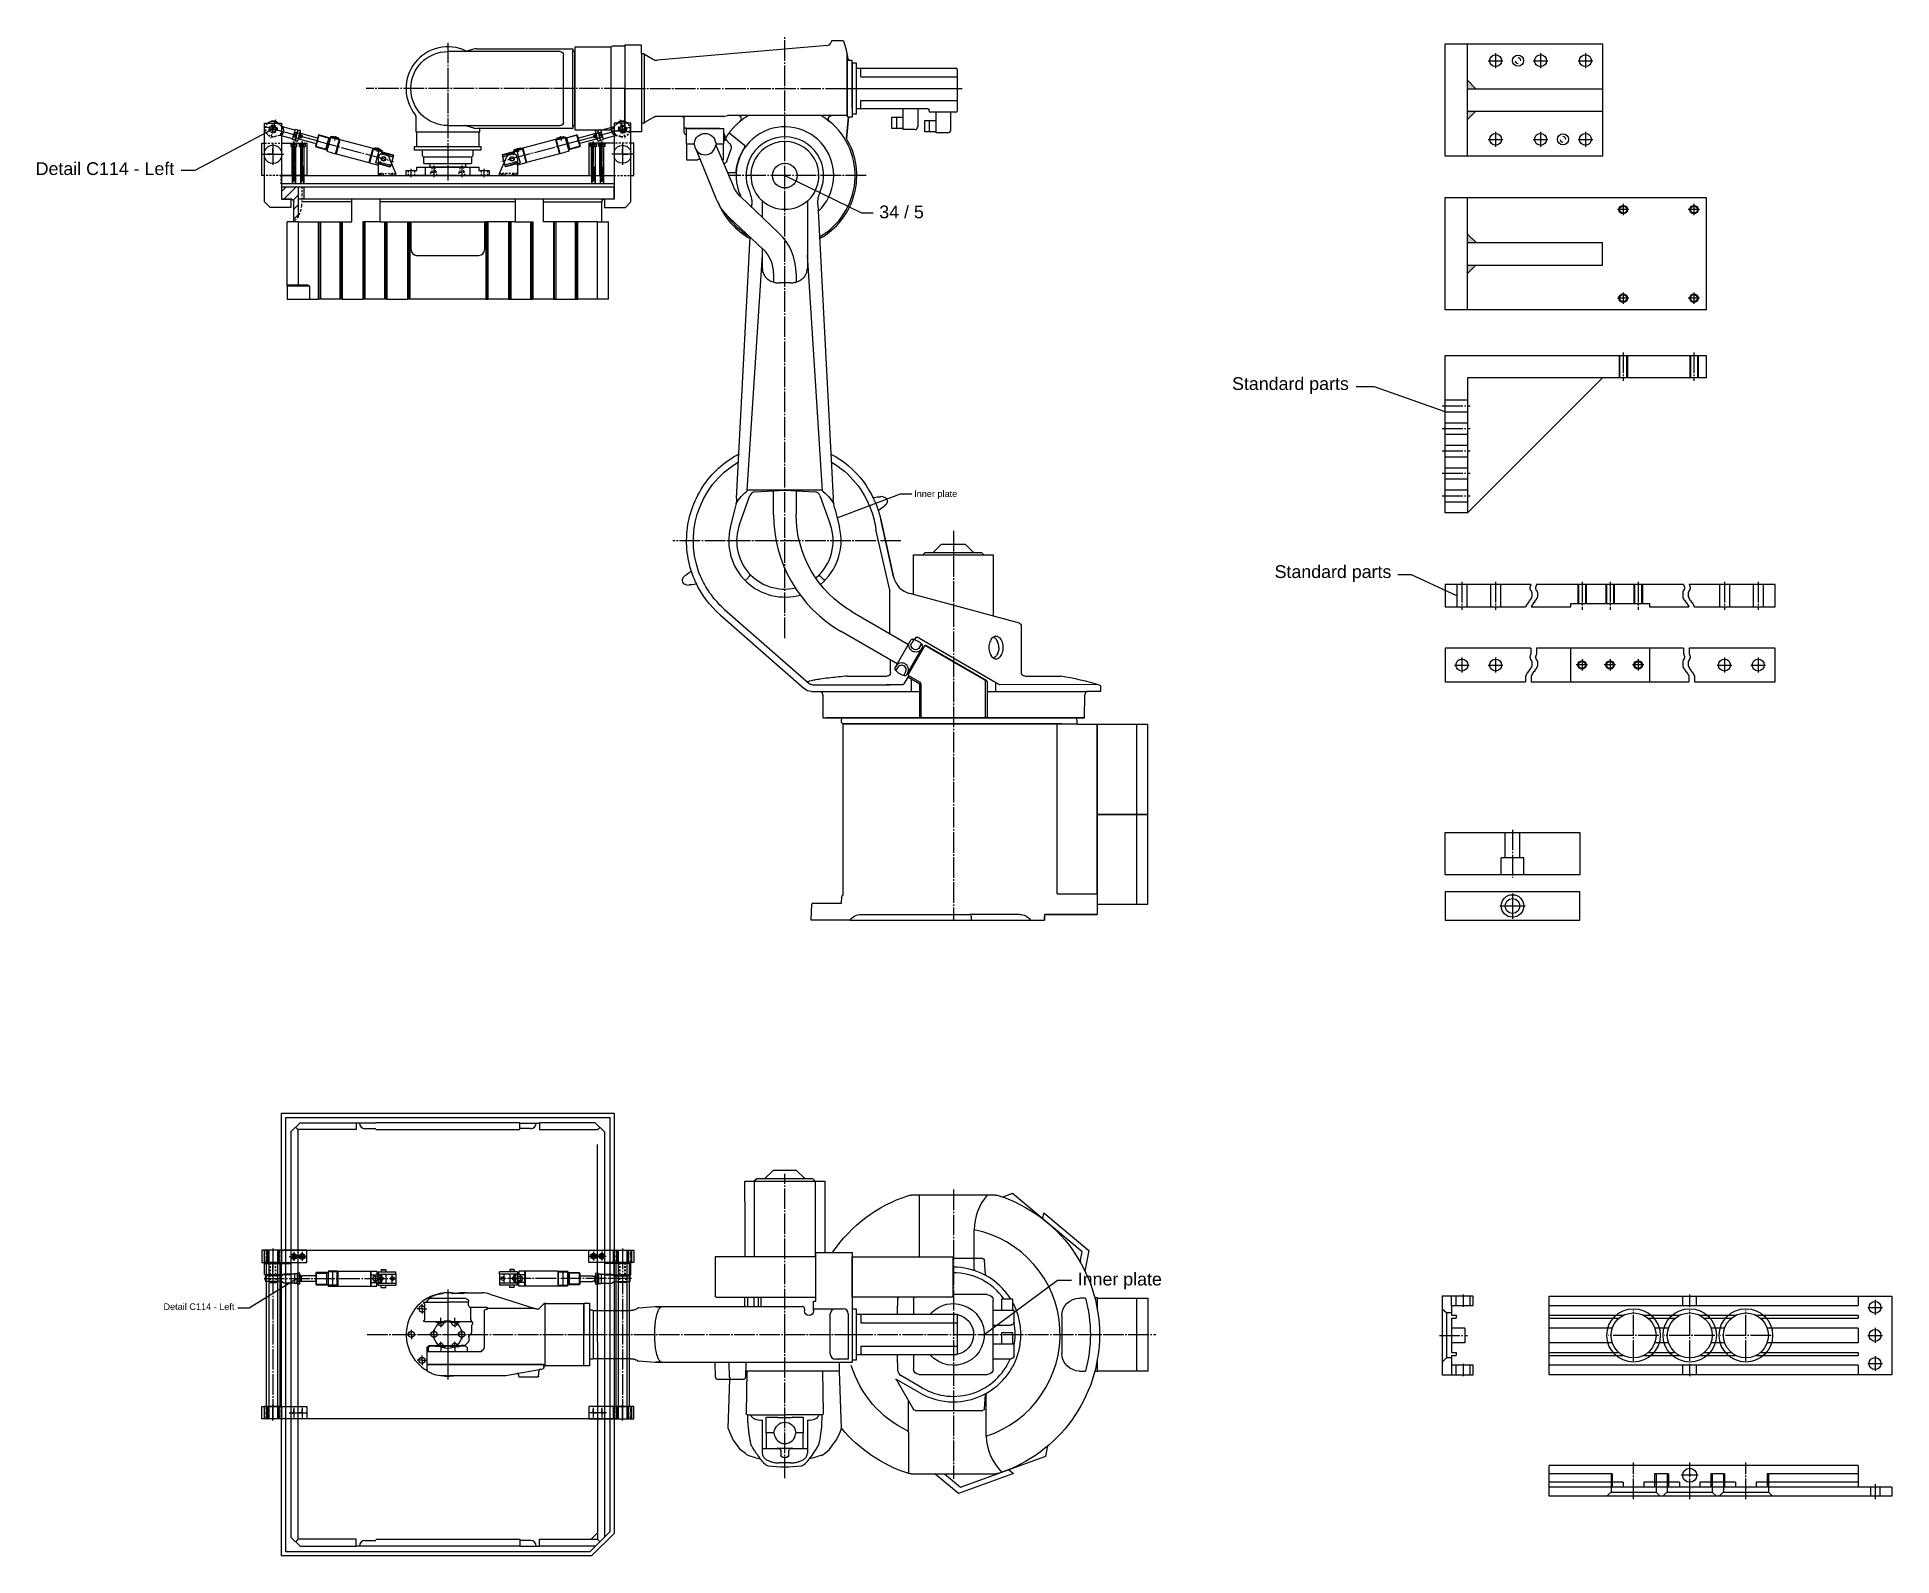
# Model space of a CAD drawing. Header units: inches. Extents: x -18 to 106, y -1 to 100.
import ezdxf

# ---------------------------------------------------------------- set-up
doc = ezdxf.new("R2010")
doc.units = ezdxf.units.IN
doc.header["$MEASUREMENT"] = 0
doc.linetypes.add('GRIDLINE', pattern=[1.53125, 1.375, -0.0625, 0.03125, -0.0625])
doc.linetypes.add('HIDDEN2', pattern=[0.1875, 0.125, -0.0625])
for name, color, linetype in [('DETAIL', 5, 'Continuous'), ('DETAIL-B', 140, 'Continuous'), ('E-1', 51, 'Continuous'), ('E-2', 255, 'Continuous'), ('E-3', 151, 'Continuous'), ('E-4', 1, 'Continuous'), ('E-DIM', 20, 'Continuous'), ('E-GRID', 65, 'GRIDLINE'), ('E-HATCH', 92, 'Continuous'), ('E-HIDDEN', 64, 'HIDDEN2'), ('E-TEXT', 82, 'Continuous')]:
    doc.layers.add(name, color=color, linetype=linetype)
doc.styles.add('NewTextStyle_1', font='arial.ttf', dxfattribs={"height": 0.435519})
doc.styles.add('NewTextStyle_2', font='arial.ttf', dxfattribs={"height": 0.850622})
doc.styles.add('NewTextStyle_3', font='arial.ttf', dxfattribs={"height": 0.850622})
doc.styles.add('NewTextStyle_4', font='arial.ttf', dxfattribs={"height": 0.850622})
doc.styles.add('NewTextStyle_5', font='arial.ttf', dxfattribs={"height": 0.850622})
doc.styles.add('NewTextStyle_6', font='arial.ttf', dxfattribs={"height": 0.435519})
doc.styles.get("Standard").update_dxf_attribs({"font": 'txt.shx'})
doc.dimstyles.get("Standard").update_dxf_attribs({"dimtxt": 0.18, "dimasz": 0.18, "dimexe": 0.18, "dimexo": 0.0625, "dimgap": 0.09, "dimtad": 0, "dimtih": 1, "dimtoh": 1, "dimdec": 4, "dimzin": 0, "dimdsep": 46, "dimtxsty": 'Standard', "dimcen": 0.09, "dimadec": 0, "dimazin": 0, "dimtfac": 1, "dimtdec": 4, "dimtofl": 0, "dimtmove": 0, "dimatfit": 3, "dimfxl": 1, "dimtolj": 1, "dimtzin": 0, "dimarcsym": 0})

msp = doc.modelspace()

# ---------------------------------------------------------------- texts
at = {"layer": 'E-TEXT', "lineweight": 0}
for s, height, style, p in [('Detail C114 - Left', 0.8506, 'NewTextStyle_3', (-17.79, 91.1)), (' 34 / 5', 0.851, 'NewTextStyle_2', (38.19, 88.21)), ('Standard parts', 0.8506, 'NewTextStyle_4', (62.07, 76.75)), ('Inner plate', 0.4355, 'NewTextStyle_1', (40.85, 69.61)), ('Standard parts', 0.8506, 'NewTextStyle_4', (64.91, 64.2)), ('Inner plate', 0.8506, 'NewTextStyle_5', (51.77, 16.98)), ('Detail C114 - Left', 0.4355, 'NewTextStyle_6', (-9.26, 15.35))]:
    msp.add_text(s, height=height, dxfattribs=dict(at, style=style)).set_placement(p)

# ---------------------------------------------------------------- blocks, each defined once
blk = doc.blocks.new('C112')
at = {"layer": 'DETAIL'}
blk.add_circle((79.66, 98.73), 0.398, dxfattribs=at)
at = {"layer": 'DETAIL-B'}
for p, q in [((79.66, 99.23), (79.66, 98.24)), ((79.17, 98.73), (80.15, 98.73))]:
    blk.add_line(p, q, dxfattribs=at)
blk = doc.blocks.new('C112Double')
at = {"layer": 'DETAIL'}
for radius in [0.281, 0.234]:
    blk.add_circle((88.18, 88.79), radius, dxfattribs=at)
at = {"layer": 'DETAIL-B'}
for p, q in [((88.18, 89.17), (88.18, 88.42)), ((88.55, 88.79), (87.8, 88.79))]:
    blk.add_line(p, q, dxfattribs=at)
blk = doc.blocks.new('CMid')
at = {"layer": 'DETAIL-B'}
blk.add_circle((81.16, 98.73), 0.375, dxfattribs=at)
for start, end in [(180, 270), (0, 90)]:
    blk.add_arc((81.16, 98.73), 0.188, start, end, dxfattribs=at)
blk = doc.blocks.new('B114')
at = {"layer": 'DETAIL'}
for radius in [0.75, 0.492]:
    blk.add_circle((80.79, 42.31), radius, dxfattribs=at)
at = {"layer": 'DETAIL-B'}
for p, q in [((79.94, 42.31), (81.63, 42.31)), ((80.79, 43.15), (80.79, 41.46))]:
    blk.add_line(p, q, dxfattribs=at)
blk = doc.blocks.new('sepe1')
at = {"layer": 'E-2'}
for p, q in [((93.3, 3.85), (93.3, 3.52)), ((95.68, 3.85), (93.3, 3.85)), ((94.03, 4.41), (94.03, 3.52)), ((94.95, 4.41), (94.03, 4.41)), ((94.95, 4.41), (94.95, 3.52)), ((95.68, 3.85), (95.68, 3.52))]:
    blk.add_line(p, q, dxfattribs=at)
at = {"layer": 'E-2', "ltscale": 0.5}
for p, q in [((94.12, 4.41), (94.12, 3.19)), ((94.87, 4.41), (94.87, 3.19)), ((94.4, 2.91), (94.12, 3.19)), ((94.58, 2.91), (94.87, 3.21))]:
    blk.add_line(p, q, dxfattribs=at)
blk = doc.blocks.new('Detail445')
at = {"layer": 'E-1'}
for p, q in [((-0.61, 93.65), (-0.48, 93.78)), ((-0.53, 93.95), (-0.48, 93.78)), ((-0.35, 93.91), (-0.48, 93.78)), ((-0.43, 93.6), (-0.48, 93.78)), ((-0.25, 93.55), (-0.19, 93.53)), ((-0.17, 93.86), (-0.1, 93.84)), ((0, 93.73), (-0.17, 93.61)), ((-0.12, 93.76), (-0.04, 93.57)), ((0.88, 93.02), (1.61, 92.82)), ((1.12, 93.77), (0.91, 92.98)), ((1.08, 93.75), (1.8, 93.55)), ((1.78, 93.59), (1.56, 92.8)), ((5.07, 92.92), (4.99, 92.64)), ((5.17, 91.86), (5.9, 91.67)), ((5.37, 92.59), (6.09, 92.4))]:
    blk.add_line(p, q, dxfattribs=at)
at = {"layer": 'E-1', "extrusion": (0, 1, 0), "elevation": 94.17}
blk.add_lwpolyline([(2.25, 0), (1.65, 0)], dxfattribs=at)
at = {"layer": 'E-1', "extrusion": (1, 0, 0), "elevation": -1.95}
blk.add_lwpolyline([(93.87, 0), (94.47, 0)], dxfattribs=at)
at = {"layer": 'E-2'}
for p, q in [((-2.51, 94.55), (-1.38, 94.55)), ((-1.58, 94.55), (-1.59, 94.56)), ((-1.32, 94.31), (-1.38, 94.37)), ((-1.38, 94.34), (-1.33, 94.29)), ((-1.32, 94.31), (-1.38, 94.1)), ((-0.49, 94.09), (-1.32, 94.31)), ((-0.48, 94.14), (-0.66, 93.46)), ((-0.3, 94.1), (-0.48, 94.14)), ((-0.28, 94.1), (-0.2, 94.08)), ((-0.65, 93.51), (-1.38, 93.71)), ((-0.48, 93.41), (-0.66, 93.46)), ((-0.43, 93.6), (-0.61, 93.65)), ((-0.35, 93.91), (-0.53, 93.95)), ((-0.3, 94.1), (-0.48, 93.41)), ((-0.47, 93.39), (-0.39, 93.37)), ((-0.46, 93.48), (-0.39, 93.75)), ((-0.42, 93.57), (-0.35, 93.55)), ((-0.32, 94.02), (-0.39, 93.75)), ((-0.38, 93.77), (-0.39, 93.75)), ((-0.39, 93.73), (-0.39, 93.75)), ((-0.32, 93.35), (-0.39, 93.37)), ((-0.27, 93.53), (-0.35, 93.55)), ((-0.33, 93.93), (-0.25, 93.9)), ((-0.28, 93.44), (-0.21, 93.7)), ((-0.19, 93.5), (-0.26, 93.52)), ((-0.17, 93.88), (-0.25, 93.9)), ((-0.14, 93.97), (-0.21, 93.7)), ((-0.2, 93.72), (-0.21, 93.7)), ((-0.21, 93.68), (-0.21, 93.7)), ((-0.12, 94.06), (-0.2, 94.08)), ((-0.1, 93.87), (-0.19, 93.5)), ((-0.19, 93.5), (0.93, 93.2)), ((-0.17, 93.61), (-0.04, 93.57)), ((-0.1, 93.87), (-0.16, 93.88)), ((-0.12, 93.76), (0, 93.73)), ((1.03, 93.56), (-0.1, 93.87)), ((0, 93.73), (-0.04, 93.57)), ((1.08, 93.75), (0.88, 93.02)), ((0.88, 93.02), (0.91, 92.98)), ((0.91, 92.98), (1.56, 92.8)), ((1.08, 93.75), (1.12, 93.77)), ((1.78, 93.59), (1.12, 93.77)), ((1.61, 92.82), (1.8, 93.55)), ((1.91, 93.66), (1.65, 92.68)), ((1.78, 93.59), (1.8, 93.55)), ((1.8, 93.55), (1.81, 93.59)), ((1.81, 93.59), (1.88, 93.57)), ((2.47, 93.44), (1.89, 93.59)), ((2.49, 93.5), (1.91, 93.66)), ((2, 93.68), (1.99, 93.64)), ((1.99, 93.64), (2.41, 93.52)), ((2.42, 93.57), (2, 93.68)), ((2.23, 92.52), (2.49, 93.5)), ((2.52, 93.48), (2.26, 92.52)), ((2.41, 93.52), (2.42, 93.57)), ((2.48, 93.46), (2.52, 93.48)), ((2.52, 93.48), (4.71, 92.89)), ((4.71, 92.89), (4.45, 91.93)), ((4.75, 92.89), (4.49, 91.91)), ((4.71, 92.89), (4.74, 92.85)), ((4.75, 92.89), (5.33, 92.74)), ((4.84, 92.91), (4.83, 92.87)), ((5.26, 92.8), (4.84, 92.91)), ((1.56, 92.8), (1.61, 92.82)), ((1.61, 92.82), (1.6, 92.79)), ((1.6, 92.79), (1.67, 92.77)), ((1.65, 92.68), (2.23, 92.52)), ((2.24, 92.57), (2.26, 92.52)), ((2.26, 92.52), (4.45, 91.93)), ((4.45, 91.93), (4.5, 91.96)), ((4.49, 91.91), (5.07, 91.76)), ((4.73, 92.83), (5.31, 92.67)), ((5.11, 92.69), (4.89, 91.91)), ((5.09, 91.85), (4.89, 91.91)), ((5.06, 92.18), (5.06, 91.21)), ((5.07, 91.76), (5.13, 91.97)), ((5.09, 91.85), (5.16, 91.83)), ((5.31, 92.64), (5.11, 92.69)), ((5.13, 91.97), (5.2, 91.95)), ((5.16, 91.83), (5.17, 91.86)), ((5.17, 91.86), (5.2, 91.95)), ((5.17, 91.86), (5.2, 91.82)), ((5.2, 91.95), (5.21, 92.01)), ((5.2, 91.82), (5.23, 91.94)), ((5.2, 91.82), (5.86, 91.64)), ((5.21, 92.01), (5.23, 91.94)), ((5.23, 91.94), (5.89, 91.77)), ((5.25, 92.76), (5.26, 92.8)), ((5.33, 92.74), (5.27, 92.52)), ((5.27, 92.52), (5.35, 92.5)), ((5.31, 92.64), (5.38, 92.63)), ((5.35, 92.5), (5.33, 92.45)), ((5.33, 92.45), (5.38, 92.49)), ((5.37, 92.59), (5.35, 92.5)), ((5.38, 92.63), (5.37, 92.59)), ((5.37, 92.59), (5.41, 92.62)), ((5.41, 92.62), (5.38, 92.49)), ((5.38, 92.49), (6.04, 92.31)), ((5.41, 92.62), (6.07, 92.44)), ((6.26, 91.21), (5.78, 92.33)), ((5.86, 91.64), (5.89, 91.77)), ((5.86, 91.64), (5.9, 91.67)), ((5.89, 91.77), (5.94, 91.81)), ((6.09, 92.4), (5.9, 91.67)), ((6.07, 92.44), (6.04, 92.31)), ((6.04, 92.31), (6.06, 92.25)), ((6.07, 92.44), (6.09, 92.4)), ((5.06, 91.21), (5.06, 91.06)), ((6.26, 91.06), (6.26, 91.21))]:
    blk.add_line(p, q, dxfattribs=at)
for radius in [0.15, 0.15, 0.131]:
    blk.add_circle((5.43, 92.18), radius, dxfattribs=at)
for centre, radius, start, end in [((-1.95, 94.17), 0.525, 47.5602, 134.4153), ((-1.95, 94.17), 0.506, 47.7786, 132.2214), ((-1.95, 94.17), 0.188, 260, 170), ((-1.53, 94.06), 0.307, 297.8481, 50.1849), ((0.01, 93.93), 0.34, 149.2084, 164.9274), ((-0.13, 93.4), 0.34, 164.9274, 180.6464), ((-0.13, 93.4), 0.34, 149.2084, 164.9274), ((0.87, 93.41), 1.3, 165.7864, 173.0594), ((0.87, 93.41), 1.3, 156.7954, 164.0684), ((0.01, 93.93), 0.34, 164.9274, 180.6464), ((-0.61, 93.52), 0.34, 329.2089, 344.9274), ((-0.61, 93.52), 0.34, 344.9274, 0.6459), ((-1.46, 94.04), 1.3, 336.7958, 344.068), ((-1.46, 94.04), 1.3, 345.7869, 353.059), ((-0.46, 94.06), 0.34, 329.2089, 344.9274), ((-0.46, 94.06), 0.34, 344.9274, 0.6459), ((5.43, 92.18), 0.375, 23.1621, 180)]:
    blk.add_arc(centre, radius, start, end, dxfattribs=at)
at = {"layer": 'E-GRID'}
for p, q in [((1.09, 93.35), (-2.43, 94.3)), ((-1.9, 94.32), (-1.99, 94.02)), ((-1.78, 94.78), (-1.84, 94.55)), ((0.98, 93.38), (6.1, 92)), ((2.23, 93.69), (2.15, 93.4)), ((5.07, 92.92), (4.99, 92.64)), ((5.28, 91.02), (5.28, 91.25)), ((6.03, 91.02), (6.03, 91.25))]:
    blk.add_line(p, q, dxfattribs=at)
at = {"layer": 'E-HIDDEN'}
for p, q in [((-1.84, 94.55), (-1.9, 94.32)), ((-1.6, 94.54), (-1.38, 94.34)), ((-1.38, 94.37), (-1.58, 94.55)), ((-1.99, 94.02), (-2.11, 93.56)), ((-1.84, 93.68), (-1.48, 93.76)), ((-1.48, 93.73), (-1.83, 93.66)), ((-1.38, 94.1), (-1.48, 93.73)), ((-1.38, 93.71), (-1.48, 93.73)), ((5.06, 91.21), (6.26, 91.21)), ((5.16, 91.21), (5.16, 91.06)), ((5.41, 91.21), (5.41, 91.06)), ((5.91, 91.21), (5.91, 91.06)), ((6.16, 91.21), (6.16, 91.06))]:
    blk.add_line(p, q, dxfattribs=at)
for radius in [0.27, 0.206, 0.187]:
    blk.add_circle((-1.95, 94.17), radius, dxfattribs=at)
for centre, radius, start, end in [((-1.95, 94.17), 0.525, 134.4153, 282.2946), ((-1.95, 94.17), 0.506, 132.2214, 282.2946), ((-1.95, 94.17), 0.506, 47.5602, 47.7786), ((-1.53, 94.06), 0.307, 279.6699, 297.8481)]:
    blk.add_arc(centre, radius, start, end, dxfattribs=at)
blk = doc.blocks.new('Detail445TopLeft')
at = {"layer": 'E-1'}
for p, q in [((-1.95, 17.75), (-1.95, 17.12)), ((-0.15, 17.6), (-0.08, 17.6)), ((0.9, 17.81), (1.65, 17.81)), ((0.94, 17.85), (0.94, 17.02)), ((1.62, 17.85), (1.62, 17.02)), ((-0.15, 17.28), (-0.08, 17.28)), ((0.9, 17.06), (1.65, 17.06))]:
    blk.add_line(p, q, dxfattribs=at)
blk.add_arc((4.89, 17.44), 0.182, 110, 20, dxfattribs=at)
at = {"layer": 'E-2'}
for p, q in [((-0.75, 17.7), (-2.51, 17.7)), ((-1.38, 17.63), (-2.45, 17.63)), ((-2.15, 17.7), (-1.74, 17.7)), ((-1.2, 17.74), (-1.38, 17.63)), ((-0.52, 17.74), (-1.2, 17.74)), ((-0.33, 17.76), (-0.52, 17.76)), ((-0.52, 17.76), (-0.52, 17.12)), ((-0.33, 17.76), (-0.33, 17.12)), ((-0.33, 17.71), (-0.33, 17.44)), ((-0.33, 17.46), (-0.33, 17.44)), ((-0.33, 17.16), (-0.33, 17.44)), ((-0.33, 17.42), (-0.33, 17.44)), ((-0.32, 17.8), (-0.24, 17.8)), ((-0.32, 17.62), (-0.24, 17.62)), ((-0.16, 17.8), (-0.24, 17.8)), ((-0.16, 17.62), (-0.24, 17.62)), ((-0.15, 17.71), (-0.15, 17.44)), ((-0.08, 17.62), (-0.15, 17.62)), ((-0.15, 17.46), (-0.15, 17.44)), ((-0.15, 17.42), (-0.15, 17.44)), ((-0.15, 17.16), (-0.15, 17.44)), ((-0.08, 17.61), (-0.08, 17.62)), ((0.04, 17.61), (-0.08, 17.61)), ((-0.08, 17.61), (-0.08, 17.27)), ((0.04, 17.61), (0.04, 17.62)), ((0.9, 17.62), (0.04, 17.62)), ((0.9, 17.81), (0.94, 17.85)), ((0.9, 17.81), (0.9, 17.06)), ((1.62, 17.85), (0.94, 17.85)), ((1.62, 17.85), (1.65, 17.81)), ((1.65, 17.85), (1.73, 17.85)), ((1.65, 17.81), (1.65, 17.85)), ((1.65, 17.06), (1.65, 17.81)), ((2.33, 17.94), (1.73, 17.94)), ((1.73, 17.94), (1.73, 16.93)), ((2.33, 17.88), (1.73, 17.88)), ((2.33, 16.93), (2.33, 17.94)), ((2.33, 17.9), (2.37, 17.93)), ((2.37, 17.93), (4.55, 17.93)), ((2.37, 17.93), (2.37, 16.94)), ((4.55, 17.93), (4.59, 17.9)), ((4.55, 17.93), (4.55, 16.94)), ((4.59, 17.94), (4.98, 17.94)), ((4.59, 17.94), (4.59, 16.93)), ((4.59, 17.69), (5.19, 17.69)), ((4.98, 17.94), (4.98, 17.74)), ((4.98, 17.74), (6.02, 17.74)), ((5.06, 17.89), (6.26, 17.89)), ((5.06, 17.89), (5.06, 17.74)), ((5.06, 17.74), (6.26, 17.74)), ((5.06, 17.74), (5.06, 17.14)), ((5.19, 17.74), (5.19, 17.14)), ((5.27, 17.74), (5.27, 17.14)), ((5.28, 18.02), (5.3, 18.04)), ((5.28, 18.02), (5.58, 18.02)), ((5.28, 18.02), (5.28, 17.89)), ((5.28, 17.74), (5.28, 17.14)), ((5.3, 18.04), (5.57, 18.04)), ((5.3, 17.74), (5.3, 17.14)), ((5.57, 18.04), (5.58, 18.02)), ((5.58, 18.02), (5.58, 17.89)), ((5.58, 17.74), (5.58, 17.14)), ((5.98, 17.74), (5.98, 17.14)), ((6.26, 17.74), (6.26, 17.89)), ((6.26, 17.74), (6.26, 17.14)), ((-1.38, 17.24), (-2.45, 17.24)), ((-2.15, 17.17), (-1.74, 17.17)), ((-1.2, 17.14), (-1.38, 17.24)), ((-0.52, 17.14), (-1.2, 17.14)), ((-0.33, 17.12), (-0.52, 17.12)), ((-0.32, 17.25), (-0.24, 17.25)), ((-0.32, 17.07), (-0.24, 17.07)), ((-0.16, 17.25), (-0.24, 17.25)), ((-0.16, 17.07), (-0.24, 17.07)), ((-0.08, 17.25), (-0.15, 17.25)), ((-0.08, 17.27), (-0.08, 17.25)), ((-0.08, 17.27), (0.04, 17.27)), ((0.04, 17.27), (0.04, 17.25)), ((0.9, 17.25), (0.04, 17.25)), ((0.9, 17.06), (0.94, 17.02)), ((0.94, 17.02), (1.62, 17.02)), ((1.62, 17.02), (1.65, 17.06)), ((1.65, 17.06), (1.65, 17.02)), ((1.65, 17.02), (1.73, 17.02)), ((2.33, 17), (1.73, 17)), ((1.73, 16.93), (2.33, 16.93)), ((2.33, 16.98), (2.37, 16.94)), ((2.37, 16.94), (4.55, 16.94)), ((4.55, 16.94), (4.59, 16.98)), ((4.59, 17.18), (5.19, 17.18)), ((4.59, 16.93), (4.98, 16.93)), ((4.98, 16.93), (4.98, 17.14)), ((4.98, 17.14), (6.02, 17.14)), ((5.06, 16.99), (5.06, 17.14)), ((5.06, 17.14), (6.26, 17.14)), ((5.06, 16.99), (6.26, 16.99)), ((5.28, 16.85), (5.28, 16.99)), ((5.28, 16.85), (5.58, 16.85)), ((5.28, 16.85), (5.3, 16.84)), ((5.3, 16.84), (5.57, 16.84)), ((5.57, 16.84), (5.58, 16.85)), ((5.58, 16.85), (5.58, 16.99)), ((6.26, 17.14), (6.26, 16.99))]:
    blk.add_line(p, q, dxfattribs=at)
for centre, radius in [((4.89, 17.44), 0.161), ((5.28, 17.44), 0.124), ((6.03, 17.44), 0.124)]:
    blk.add_circle(centre, radius, dxfattribs=at)
for centre, radius, start, end in [((-1.42, 17.44), 1.05, 169.193, 190.807), ((-1.95, 17.44), 0.334, 128.157, 143.862), ((-1.95, 17.44), 0.334, 36.1385, 51.8428), ((0.01, 17.71), 0.34, 164.281, 180), ((0.01, 17.71), 0.34, 180, 195.719), ((0.97, 17.44), 1.3, 171.868, 179.141), ((0.97, 17.44), 1.3, 180.859, 188.132), ((-0.49, 17.71), 0.34, 0, 15.7185), ((-0.49, 17.71), 0.34, 344.2815, 0), ((-1.45, 17.44), 1.3, 0.8594, 8.1316), ((-1.45, 17.44), 1.3, 351.8684, 359.1406), ((-1.95, 17.44), 0.334, 216.138, 231.843), ((-1.95, 17.44), 0.334, 308.1572, 323.8615), ((0.01, 17.16), 0.34, 164.281, 180), ((0.01, 17.16), 0.34, 180, 195.719), ((-0.49, 17.16), 0.34, 0, 15.7185), ((-0.49, 17.16), 0.34, 344.2815, 0)]:
    blk.add_arc(centre, radius, start, end, dxfattribs=at)
at = {"layer": 'E-GRID'}
for p, q in [((-2.55, 17.44), (6.25, 17.44)), ((2.03, 17.85), (2.03, 17.02)), ((4.89, 17.69), (4.89, 17.18))]:
    blk.add_line(p, q, dxfattribs=at)
at = {"layer": 'E-HIDDEN'}
for p, q in [((-2.13, 17.7), (-2.13, 17.17)), ((-1.76, 17.7), (-1.76, 17.17)), ((5.28, 17.74), (5.28, 17.14)), ((5.58, 17.74), (5.58, 17.14))]:
    blk.add_line(p, q, dxfattribs=at)
blk = doc.blocks.new('Detail445TopRight')
at = {"layer": 'E-1'}
for p, q in [((18.53, 17.81), (17.78, 17.81)), ((17.81, 17.85), (17.81, 17.02)), ((18.49, 17.85), (18.49, 17.02)), ((19.58, 17.6), (19.51, 17.6)), ((18.53, 17.06), (17.78, 17.06)), ((19.58, 17.28), (19.51, 17.28))]:
    blk.add_line(p, q, dxfattribs=at)
blk.add_arc((14.54, 17.44), 0.182, 160, 70, dxfattribs=at)
at = {"layer": 'E-2'}
for p, q in [((14.37, 17.89), (13.17, 17.89)), ((13.17, 17.74), (13.17, 17.89)), ((14.37, 17.74), (13.17, 17.74)), ((13.17, 17.74), (13.17, 17.14)), ((14.45, 17.74), (13.42, 17.74)), ((13.45, 17.74), (13.45, 17.14)), ((13.87, 18.04), (13.85, 18.02)), ((14.15, 18.02), (13.85, 18.02)), ((13.85, 18.02), (13.85, 17.89)), ((13.85, 17.74), (13.85, 17.14)), ((14.13, 18.04), (13.87, 18.04)), ((14.15, 18.02), (14.13, 18.04)), ((14.13, 17.74), (14.13, 17.14)), ((14.15, 18.02), (14.15, 17.89)), ((14.15, 17.74), (14.15, 17.14)), ((14.17, 17.74), (14.17, 17.14)), ((14.24, 17.74), (14.24, 17.14)), ((14.84, 17.69), (14.24, 17.69)), ((14.37, 17.89), (14.37, 17.74)), ((14.37, 17.74), (14.37, 17.14)), ((14.45, 17.94), (14.45, 17.74)), ((14.84, 17.94), (14.45, 17.94)), ((14.84, 17.94), (14.84, 16.93)), ((14.88, 17.93), (14.84, 17.9)), ((17.07, 17.93), (14.88, 17.93)), ((14.88, 17.93), (14.88, 16.94)), ((17.1, 17.9), (17.07, 17.93)), ((17.07, 17.93), (17.07, 16.94)), ((17.1, 16.93), (17.1, 17.94)), ((17.1, 17.94), (17.7, 17.94)), ((17.1, 17.88), (17.7, 17.88)), ((17.7, 17.94), (17.7, 16.93)), ((17.78, 17.85), (17.7, 17.85)), ((17.81, 17.85), (17.78, 17.81)), ((17.78, 17.81), (17.78, 17.85)), ((17.78, 17.06), (17.78, 17.81)), ((17.81, 17.85), (18.49, 17.85)), ((18.53, 17.81), (18.49, 17.85)), ((18.53, 17.81), (18.53, 17.06)), ((18.53, 17.62), (19.39, 17.62)), ((19.39, 17.61), (19.39, 17.62)), ((19.39, 17.61), (19.51, 17.61)), ((19.51, 17.61), (19.51, 17.62)), ((19.51, 17.62), (19.58, 17.62)), ((19.51, 17.61), (19.51, 17.27)), ((19.58, 17.71), (19.58, 17.44)), ((19.58, 17.46), (19.58, 17.44)), ((19.58, 17.42), (19.58, 17.44)), ((19.58, 17.16), (19.58, 17.44)), ((19.59, 17.8), (19.67, 17.8)), ((19.59, 17.62), (19.67, 17.62)), ((19.75, 17.8), (19.67, 17.8)), ((19.75, 17.62), (19.67, 17.62)), ((19.77, 17.76), (19.95, 17.76)), ((19.77, 17.76), (19.77, 17.12)), ((19.77, 17.71), (19.77, 17.44)), ((19.77, 17.46), (19.77, 17.44)), ((19.77, 17.16), (19.77, 17.44)), ((19.77, 17.42), (19.77, 17.44)), ((19.95, 17.76), (19.95, 17.12)), ((19.95, 17.74), (20.64, 17.74)), ((20.18, 17.7), (21.94, 17.7)), ((20.64, 17.74), (20.82, 17.63)), ((20.82, 17.63), (21.89, 17.63)), ((21.59, 17.7), (21.17, 17.7)), ((14.37, 17.14), (13.17, 17.14)), ((13.17, 17.14), (13.17, 16.99)), ((14.37, 16.99), (13.17, 16.99)), ((14.45, 17.14), (13.42, 17.14)), ((13.85, 16.85), (13.85, 16.99)), ((14.15, 16.85), (13.85, 16.85)), ((13.87, 16.84), (13.85, 16.85)), ((14.13, 16.84), (13.87, 16.84)), ((14.15, 16.85), (14.13, 16.84)), ((14.15, 16.85), (14.15, 16.99)), ((14.84, 17.18), (14.24, 17.18)), ((14.37, 16.99), (14.37, 17.14)), ((14.45, 16.93), (14.45, 17.14)), ((14.84, 16.93), (14.45, 16.93)), ((14.88, 16.94), (14.84, 16.98)), ((17.07, 16.94), (14.88, 16.94)), ((17.1, 16.98), (17.07, 16.94)), ((17.1, 17), (17.7, 17)), ((17.7, 16.93), (17.1, 16.93)), ((17.78, 17.02), (17.7, 17.02)), ((17.78, 17.06), (17.78, 17.02)), ((17.81, 17.02), (17.78, 17.06)), ((18.49, 17.02), (17.81, 17.02)), ((18.53, 17.06), (18.49, 17.02)), ((18.53, 17.25), (19.39, 17.25)), ((19.39, 17.27), (19.39, 17.25)), ((19.51, 17.27), (19.39, 17.27)), ((19.51, 17.27), (19.51, 17.25)), ((19.51, 17.25), (19.58, 17.25)), ((19.59, 17.25), (19.67, 17.25)), ((19.59, 17.07), (19.67, 17.07)), ((19.75, 17.25), (19.67, 17.25)), ((19.75, 17.07), (19.67, 17.07)), ((19.77, 17.12), (19.95, 17.12)), ((19.95, 17.14), (20.64, 17.14)), ((20.64, 17.14), (20.82, 17.24)), ((20.82, 17.24), (21.89, 17.24)), ((21.59, 17.17), (21.17, 17.17))]:
    blk.add_line(p, q, dxfattribs=at)
for centre, radius in [((13.4, 17.44), 0.124), ((14.15, 17.44), 0.124), ((14.54, 17.44), 0.161)]:
    blk.add_circle(centre, radius, dxfattribs=at)
for centre, radius, start, end in [((19.92, 17.71), 0.34, 164.2815, 180), ((19.92, 17.71), 0.34, 180, 195.7185), ((20.88, 17.44), 1.3, 171.8684, 179.1406), ((20.88, 17.44), 1.3, 180.8594, 188.1316), ((19.43, 17.71), 0.34, 360, 15.719), ((19.43, 17.71), 0.34, 344.281, 360), ((18.47, 17.44), 1.3, 0.859, 8.132), ((18.47, 17.44), 1.3, 351.868, 359.141), ((21.38, 17.44), 0.334, 128.1572, 143.8615), ((21.38, 17.44), 0.334, 36.138, 51.843), ((20.85, 17.44), 1.05, 349.193, 10.807), ((19.92, 17.16), 0.34, 164.2815, 180), ((19.92, 17.16), 0.34, 180, 195.7185), ((19.43, 17.16), 0.34, 360, 15.719), ((19.43, 17.16), 0.34, 344.281, 360), ((21.38, 17.44), 0.334, 216.1385, 231.8428), ((21.38, 17.44), 0.334, 308.157, 323.862)]:
    blk.add_arc(centre, radius, start, end, dxfattribs=at)
at = {"layer": 'E-GRID'}
for p, q in [((21.98, 17.44), (13.19, 17.44)), ((14.54, 17.69), (14.54, 17.18)), ((17.4, 17.85), (17.4, 17.02))]:
    blk.add_line(p, q, dxfattribs=at)
at = {"layer": 'E-HIDDEN'}
for p, q in [((13.85, 17.74), (13.85, 17.14)), ((14.15, 17.74), (14.15, 17.14)), ((21.19, 17.7), (21.19, 17.17)), ((21.57, 17.7), (21.57, 17.17))]:
    blk.add_line(p, q, dxfattribs=at)
blk = doc.blocks.new('C116')
at = {"layer": 'E-4'}
for q in [(-0.77, 18.92), (-0.56, 19.13), (-0.56, 18.71), (-0.35, 18.92)]:
    blk.add_line((-0.56, 18.92), q, dxfattribs=at)
at = {"layer": 'E-4', "extrusion": (0, 1, 0)}
for points, elevation in [([(0.86, 0), (0.26, 0)], 18.92), ([(0.51, 0), (0.62, 0)], 19.01), ([(0.62, 0), (0.51, 0)], 18.82)]:
    blk.add_lwpolyline(points, dxfattribs=dict(at, elevation=elevation))
at = {"layer": 'E-4', "extrusion": (0.866025, -0.5, 0)}
for points, elevation in [([(16.16, 0), (16.05, 0)], -10.04), ([(16.05, 0), (16.16, 0)], -9.85)]:
    blk.add_lwpolyline(points, dxfattribs=dict(at, elevation=elevation))
at = {"layer": 'E-4', "extrusion": (0.866025, 0.5, 0)}
for points, elevation in [([(16.72, 0), (16.61, 0)], 8.88), ([(16.61, 0), (16.72, 0)], 9.07)]:
    blk.add_lwpolyline(points, dxfattribs=dict(at, elevation=elevation))
at = {"layer": 'E-4', "extrusion": (1, 0, 0), "elevation": -0.56}
blk.add_lwpolyline([(19.22, 0), (18.62, 0)], dxfattribs=at)
at = {"layer": 'E-4'}
for radius in [0.188, 0.108]:
    blk.add_circle((-0.56, 18.92), radius, dxfattribs=at)

# ---------------------------------------------------------------- hatches: boundary and pattern name
at = {"layer": 'E-HATCH'}
h = msp.add_hatch(color=256, dxfattribs=at)
h.paths.add_polyline_path([(77.79, 95.36), (77.79, 94.8), (78.35, 95.36)])
h.paths.add_polyline_path([(78.35, 96.86), (77.79, 97.42), (77.79, 96.86)])
h = msp.add_hatch(color=256, dxfattribs=at)
h.paths.add_polyline_path([(78.35, 85.09), (77.79, 85.09), (77.79, 84.52)])
h.paths.add_polyline_path([(77.79, 87.15), (77.79, 86.59), (78.35, 86.59), (78.35, 86.6)])

# ---------------------------------------------------------------- linework, layer by layer
at = {"layer": 'DETAIL'}
msp.add_circle((92.62, 4.31), 0.468, dxfattribs=at)
at = {"layer": 'E-1'}
for p, q in [((17.22, 99.35), (9.73, 99.35)), ((17.44, 94.62), (17.44, 99.12)), ((37.3, 97.66), (37.3, 98.22)), ((37.3, 97.66), (43.71, 97.66)), ((37.3, 96.08), (43.71, 96.08)), ((37.3, 95.52), (37.3, 96.08)), ((9.73, 94.4), (17.22, 94.4)), ((14.36, 92.92), (14.44, 92.64)), ((18.35, 93.75), (17.63, 93.55)), ((17.65, 93.59), (17.87, 92.8)), ((18.55, 93.02), (17.83, 92.82)), ((18.31, 93.77), (18.53, 92.98)), ((19.44, 93.73), (19.6, 93.61)), ((19.56, 93.76), (19.48, 93.57)), ((19.6, 93.86), (19.54, 93.84)), ((19.68, 93.55), (19.62, 93.53)), ((19.78, 93.91), (19.91, 93.78)), ((19.86, 93.6), (19.91, 93.78)), ((19.96, 93.95), (19.91, 93.78)), ((20.04, 93.65), (19.91, 93.78)), ((14.06, 92.59), (13.34, 92.4)), ((14.26, 91.86), (13.54, 91.67)), ((1.06, 87.98), (1.06, 82.81)), ((1.12, 87.98), (1.12, 82.81)), ((1.21, 87.98), (1.21, 82.81)), ((2.52, 87.98), (2.52, 82.81)), ((2.61, 87.98), (2.61, 82.81)), ((2.66, 87.98), (2.66, 82.81)), ((4.05, 87.98), (4.05, 82.81)), ((4.1, 87.98), (4.1, 82.81)), ((4.19, 87.98), (4.19, 82.81)), ((5.5, 87.98), (5.5, 82.81)), ((5.59, 87.98), (5.59, 82.81)), ((5.65, 87.98), (5.65, 82.81)), ((7.03, 87.98), (7.03, 82.81)), ((7.09, 87.98), (7.09, 82.81)), ((7.18, 87.98), (7.18, 82.81)), ((12.25, 87.98), (12.25, 82.81)), ((12.35, 87.98), (12.35, 82.81)), ((12.4, 87.98), (12.4, 82.81)), ((13.78, 87.98), (13.78, 82.81)), ((13.84, 87.98), (13.84, 82.81)), ((13.93, 87.98), (13.93, 82.81)), ((15.24, 87.98), (15.24, 82.81)), ((15.33, 87.98), (15.33, 82.81)), ((15.39, 87.98), (15.39, 82.81)), ((16.77, 87.98), (16.77, 82.81)), ((16.82, 87.98), (16.82, 82.81)), ((16.92, 87.98), (16.92, 82.81)), ((18.22, 87.98), (18.22, 82.81)), ((18.32, 87.98), (18.32, 82.81)), ((18.37, 87.98), (18.37, 82.81)), ((19.69, 87.98), (19.69, 82.81)), ((29.7, 70.06), (30.72, 85.74)), ((34.74, 70.02), (33.72, 85.74)), ((87.9, 79.06), (87.9, 77.56)), ((87.94, 79.06), (87.94, 77.56)), ((88.41, 79.06), (88.41, 77.56)), ((88.46, 79.06), (88.46, 77.56)), ((92.62, 79.06), (92.62, 77.56)), ((92.67, 79.06), (92.67, 77.56)), ((93.14, 79.06), (93.14, 77.56)), ((93.18, 79.06), (93.18, 77.56)), ((76.29, 76.09), (77.79, 76.09)), ((76.29, 75.29), (77.79, 75.29)), ((76.29, 74.56), (77.79, 74.56)), ((76.29, 73.81), (77.79, 73.81)), ((76.29, 73.07), (77.79, 73.06)), ((76.29, 72.29), (77.79, 72.29)), ((76.29, 71.56), (77.79, 71.56)), ((76.29, 70.81), (77.79, 70.81)), ((34.69, 70.06), (29.74, 70.06)), ((76.29, 70.09), (77.79, 70.09)), ((76.29, 69.29), (77.79, 69.29)), ((77.08, 63.77), (77.08, 62.27)), ((77.74, 63.77), (77.74, 62.27)), ((79.33, 63.77), (79.33, 62.27)), ((79.99, 63.77), (79.99, 62.27)), ((85.15, 63.77), (85.15, 62.5)), ((85.19, 63.77), (85.19, 62.5)), ((85.66, 63.77), (85.66, 62.5)), ((85.71, 63.77), (85.71, 62.5)), ((87.02, 63.77), (87.02, 62.5)), ((87.07, 63.77), (87.07, 62.5)), ((87.54, 63.77), (87.54, 62.5)), ((87.58, 63.77), (87.58, 62.5)), ((88.9, 63.77), (88.9, 62.5)), ((88.94, 63.77), (88.94, 62.5)), ((89.41, 63.77), (89.41, 62.5)), ((89.46, 63.77), (89.46, 62.5)), ((94.61, 63.77), (94.61, 62.27)), ((95.27, 63.77), (95.27, 62.27)), ((96.86, 63.77), (96.86, 62.27)), ((97.52, 63.77), (97.52, 62.27)), ((84.68, 57.27), (84.68, 59.52)), ((89.93, 59.52), (89.93, 57.27)), ((80.29, 45.52), (80.29, 47.21)), ((81.28, 45.52), (81.28, 47.21)), ((80.04, 44.4), (80.04, 45.52)), ((81.54, 45.52), (80.04, 45.52)), ((81.54, 44.4), (81.54, 45.52)), ((30.34, 24.1), (30.18, 23.94)), ((30.18, 23.94), (30.18, 22.59)), ((34.09, 24.1), (30.34, 24.1)), ((34.25, 23.94), (34.09, 24.1)), ((34.25, 23.94), (34.25, 22.59)), ((30.18, 22.59), (30.18, 18.9)), ((34.25, 22.59), (34.25, 18.9)), ((-1.95, 17.59), (-1.95, 18.56)), ((29.74, 8.34), (29.94, 8.34)), ((29.94, 8.34), (32.22, 8.34)), ((30.72, 5.76), (30.72, 7.99)), ((30.98, 8.19), (31.71, 8.19)), ((30.98, 7.14), (30.98, 8.19)), ((31.75, 8.16), (32.69, 8.16)), ((32.7, 8.17), (32.7, 8.17)), ((32.72, 8.19), (33.45, 8.19)), ((33.45, 8.19), (33.45, 7.14)), ((33.72, 7.99), (33.72, 5.76)), ((30.98, 7.14), (30.98, 6.09)), ((31.43, 7.14), (30.98, 7.14)), ((31.43, 7.14), (30.98, 7.14)), ((33.45, 7.14), (33, 7.14)), ((33.45, 7.14), (33, 7.14)), ((33.45, 6.09), (33.45, 7.14)), ((30.72, 6.09), (31.83, 6.09)), ((30.98, 6.09), (31.71, 6.09)), ((31.75, 6.13), (32.69, 6.13)), ((32.59, 5.14), (31.84, 5.14)), ((31.94, 5.98), (31.95, 5.64)), ((32.06, 5.53), (32.37, 5.53)), ((32.48, 5.64), (32.49, 5.98)), ((32.61, 6.09), (33.72, 6.09)), ((32.7, 6.11), (32.7, 6.11)), ((32.72, 6.09), (33.45, 6.09)), ((104.69, 3.52), (104.69, 2.91)), ((105.3, 3.52), (105.3, 2.91))]:
    msp.add_line(p, q, dxfattribs=at)
at = {"layer": 'E-1', "extrusion": (0, 1, 0)}
msp.add_line((21.68, 94.17), (21.08, 94.17), dxfattribs=at)
at = {"layer": 'E-1', "extrusion": (1, 0, 0)}
msp.add_line((21.38, 93.87), (21.38, 94.47), dxfattribs=at)
for points, elevation in [([(93.2, 0), (91.77, 0)], -1.95), ([(90.95, 0), (93.34, 0)], 19.43), ([(90.95, 0), (93.34, 0)], 19.43), ([(90.95, 0), (93.34, 0)], 20), ([(93.2, 0), (91.77, 0)], 21.38)]:
    msp.add_lwpolyline(points, dxfattribs=dict(at, elevation=elevation))
at = {"layer": 'E-1', "extrusion": (0, 1, 0), "elevation": 92.48}
for points in [[(2.66, 0), (1.23, 0)], [(-22.09, 0), (-20.67, 0)]]:
    msp.add_lwpolyline(points, dxfattribs=at)
at = {"layer": 'E-1'}
for points in [[(-0.56, 8.81), (-0.56, 8.17)], [(0, 8.81), (0, 8.17)], [(19.43, 8.81), (19.43, 8.17)], [(20, 8.81), (20, 8.17)], [(-0.88, 8.49), (-0.24, 8.49)], [(-0.32, 8.49), (0.32, 8.49)], [(19.75, 8.49), (19.11, 8.49)]]:
    msp.add_lwpolyline(points, dxfattribs=at)
at = {"layer": 'E-1', "extrusion": (7.82307e-08, -1, 0), "elevation": -8.49}
msp.add_lwpolyline([(20.31, 0), (19.68, 0)], dxfattribs=at)
at = {"layer": 'E-1', "extrusion": (0, 0, -1)}
for centre, radius, start, end in [((-9.72, 96.87), 2.47, 270, 90), ((-17.22, 99.12), 0.225, 90, 179.9999), ((-17.22, 94.62), 0.225, 179.9998, 270), ((-43.47, 13.71), 7.12, 295.4709, 343.1669), ((-33.35, 8.18), 3.61, 355.2891, 2.6167), ((-40.98, 8.64), 11.25, 354.5503, 356.1208), ((-40.98, 8.64), 11.25, 352.9797, 354.5503), ((-32.22, 7.14), 0.713, 5.465, 174.535), ((-31.75, 8.17), 0.0187, 269.9999, 359.9995), ((-32.69, 8.17), 0.0188, 180.0005, 270.0001), ((-25.17, 8.38), 9.52, 180.2318, 192.2883), ((-40.98, 8.64), 11.25, 351.4091, 352.9797), ((-40.98, 8.64), 11.25, 349.8386, 351.4091), ((-40.98, 8.64), 11.25, 348.268, 349.8386), ((-35.93, 9.69), 6.84, 328.6686, 330.8207), ((-31.43, 7.07), 0.075, 90, 174.5348), ((-33, 7.07), 0.075, 5.4652, 90), ((-27.93, 10.03), 7.5, 209.3414, 221.4449), ((-36.22, 9.87), 7.18, 326.568, 328.6686), ((-36.37, 9.96), 7.36, 324.518, 326.568), ((-36.82, 10.29), 7.92, 320.5651, 322.5175), ((-37.13, 10.54), 8.31, 318.6595, 320.5651), ((-31.17, 5.3), 0.375, 278.0317, 318.5719), ((-31.71, 6.11), 0.0187, 179.9988, 270), ((-32.06, 5.64), 0.113, 270.0008, 358), ((-32.37, 5.64), 0.112, 181.9017, 270), ((-32.72, 6.11), 0.0188, 270.0001, 0.0012), ((-33.25, 5.34), 0.413, 221.4447, 262.0709), ((-32.22, 12.73), 7.88, 262.0704, 278.0312)]:
    msp.add_arc(centre, radius, start, end, dxfattribs=at)
at = {"layer": 'E-1'}
for centre, radius, start, end in [((43.46, 13.71), 7.13, 287.7921, 78.748), ((30.12, 8.34), 0.169, 179.943, 210.0071), ((30.26, 8.43), 0.334, 210.0071, 231.2398), ((30.39, 8.58), 0.536, 231.2398, 245.1377), ((30.61, 9.05), 1.06, 245.1377, 255.0249), ((30.68, 9.32), 1.33, 255.0249, 262.9245), ((31.71, 8.17), 0.0187, 359.9988, 89.9999), ((32.72, 8.17), 0.0188, 90.0001, 180.0012), ((33.76, 9.32), 1.33, 277.0742, 284.9706), ((33.83, 9.06), 1.06, 284.9706, 294.8501), ((34.05, 8.58), 0.537, 294.8501, 308.7298), ((34.32, 8.34), 0.169, 329.924, 359.9429), ((32.22, 7.14), 0.713, 185.465, 354.535), ((33, 7.22), 0.075, 185.4652, 270), ((31.06, 5.76), 0.342, 180, 206.0454), ((31.25, 5.85), 0.553, 206.0454, 226.4797), ((31.41, 6.02), 0.791, 226.4797, 241.2652), ((31.7, 6.54), 1.38, 241.2652, 252.435), ((31.79, 6.83), 1.69, 252.435, 261.6425), ((31.84, 7.19), 2.05, 261.6425, 270), ((31.75, 6.11), 0.0187, 89.9999, 179.9995), ((31.83, 5.98), 0.112, 2, 90.0011), ((32.61, 5.98), 0.112, 89.9989, 178.098), ((32.59, 7.19), 2.05, 270, 278.3575), ((32.69, 6.11), 0.0188, 0.0005, 90.0001), ((32.64, 6.83), 1.69, 278.3575, 287.565), ((32.74, 6.54), 1.38, 287.565, 298.7348), ((33.02, 6.02), 0.791, 298.7348, 313.5203), ((33.19, 5.85), 0.553, 313.5203, 333.9545), ((33.37, 5.76), 0.342, 333.9545, 359.9999)]:
    msp.add_arc(centre, radius, start, end, dxfattribs=at)
at = {"layer": 'E-2'}
for p, q in [((10.85, 99.35), (11.45, 99.51)), ((11.65, 99.53), (18.06, 99.53)), ((18.06, 99.53), (18.06, 99.4)), ((18.06, 94.34), (18.06, 99.4)), ((18.06, 99.4), (18.19, 99.33)), ((18.19, 99.33), (18.19, 99.29)), ((18.19, 94.45), (18.19, 99.29)), ((18.19, 99.29), (18.23, 99.29)), ((18.23, 94.1), (18.23, 99.65)), ((18.23, 99.65), (20.61, 99.65)), ((20.61, 99.65), (20.74, 99.72)), ((20.61, 99.65), (20.61, 94.1)), ((20.74, 99.72), (21.53, 99.72)), ((22.64, 99.76), (21.53, 99.76)), ((21.53, 99.76), (21.53, 96.87)), ((21.53, 99.72), (21.53, 94.02)), ((21.53, 99.12), (21.53, 94.62)), ((22.64, 99.18), (22.64, 99.76)), ((22.82, 99.18), (22.64, 99.18)), ((22.64, 99.18), (22.64, 94.56)), ((22.82, 99.18), (22.82, 94.56)), ((23.38, 98.84), (22.86, 99.14)), ((35.04, 99.75), (26.53, 99.01)), ((35.33, 100.06), (35.31, 99.97)), ((36.14, 100.06), (35.33, 100.06)), ((36.38, 99.11), (36.38, 95.07)), ((36.38, 95.07), (36.38, 99.11)), ((76.29, 92.36), (76.29, 99.86)), ((76.29, 99.86), (86.79, 99.86)), ((77.79, 92.36), (77.79, 99.86)), ((86.79, 99.86), (86.79, 92.36)), ((26.53, 99.01), (23.72, 98.76)), ((36.72, 98.75), (36.54, 98.75)), ((36.72, 98.45), (36.72, 98.75)), ((36.72, 98.56), (36.72, 95.18)), ((37, 98.56), (36.72, 98.56)), ((36.72, 95.56), (36.72, 98.45)), ((37, 95.18), (37, 98.56)), ((37, 95.52), (37, 98.22)), ((37, 98.22), (43.64, 98.22)), ((43.71, 98.15), (43.71, 95.37)), ((21.53, 93.98), (21.53, 96.87)), ((36.04, 96.87), (44.06, 96.87)), ((36.72, 95.56), (36.72, 94.96)), ((41.78, 95.52), (37, 95.52)), ((40.11, 94.96), (40.11, 95.52)), ((41.09, 95.52), (41.09, 94.32)), ((41.86, 95.37), (41.86, 95.45)), ((-2.51, 89.3), (-2.51, 94.55)), ((-1.38, 94.55), (-1.38, 89.48)), ((7.58, 95.03), (7.58, 93.98)), ((11.45, 94.23), (10.85, 94.4)), ((18.06, 94.21), (11.65, 94.21)), ((11.86, 93.98), (11.86, 94.21)), ((18.19, 94.41), (18.06, 94.34)), ((18.06, 94.34), (18.06, 94.21)), ((18.23, 94.45), (18.19, 94.45)), ((18.19, 94.45), (18.19, 94.41)), ((19.71, 94.1), (19.64, 94.08)), ((19.73, 94.1), (19.91, 94.14)), ((19.91, 94.14), (20.1, 93.46)), ((19.93, 94.09), (20.76, 94.31)), ((20.76, 94.31), (20.82, 94.37)), ((20.82, 94.34), (20.76, 94.29)), ((20.76, 94.31), (20.82, 94.1)), ((20.82, 94.55), (20.82, 89.48)), ((21.94, 94.55), (20.82, 94.55)), ((21.01, 94.55), (21.02, 94.56)), ((21.94, 89.3), (21.94, 94.55)), ((22.82, 94.56), (22.64, 94.56)), ((22.64, 94.56), (22.64, 93.98)), ((23.51, 94.98), (22.86, 94.6)), ((28.14, 95), (23.57, 95)), ((25.5, 94.32), (25.5, 94.88)), ((25.5, 93.91), (25.5, 94.4)), ((27.87, 94.21), (25.62, 94.21)), ((25.65, 94.21), (28.13, 94.21)), ((25.65, 93.16), (25.65, 94.21)), ((28.13, 94.21), (28.13, 93.16)), ((28.38, 95.06), (28.19, 95)), ((36.38, 95.07), (28.42, 95.07)), ((36.46, 94.96), (36.33, 93.53)), ((36.33, 93.53), (36.46, 94.96)), ((36.38, 95.05), (36.38, 95.07)), ((36.72, 94.96), (36.47, 94.96)), ((36.72, 95.18), (37, 95.18)), ((39.36, 94.21), (39.36, 94.96)), ((39.36, 94.96), (40.11, 94.96)), ((40.11, 94.21), (39.36, 94.21)), ((39.66, 94.96), (39.66, 94.21)), ((40.11, 94.21), (40.11, 94.96)), ((40.11, 94.13), (40.11, 94.21)), ((40.9, 94.13), (40.11, 94.13)), ((41.56, 93.98), (41.56, 94.73)), ((41.56, 94.73), (42.31, 94.73)), ((41.86, 94.73), (41.86, 93.98)), ((43.64, 95.3), (41.93, 95.3)), ((42.31, 94.73), (42.31, 95.3)), ((42.31, 93.98), (42.31, 94.73)), ((43.28, 95.3), (43.28, 94.1)), ((-2.7, 91.06), (-2.7, 93.22)), ((-2.7, 93.22), (-2.51, 93.22)), ((-1.38, 93.22), (0.3, 93.22)), ((0.3, 93.22), (0.3, 91.06)), ((7.5, 92.75), (7.5, 93.01)), ((7.5, 93.01), (11.93, 93.01)), ((7.58, 93.98), (7.62, 93.98)), ((7.62, 93.98), (7.62, 93.01)), ((7.62, 93.98), (11.82, 93.98)), ((7.62, 93.01), (11.82, 93.01)), ((11.82, 93.01), (11.82, 93.98)), ((11.82, 93.98), (11.86, 93.98)), ((11.93, 93.01), (11.93, 92.75)), ((14.68, 92.89), (14.1, 92.74)), ((14.17, 92.8), (14.59, 92.91)), ((14.59, 92.91), (14.6, 92.87)), ((14.68, 92.89), (14.95, 91.91)), ((14.72, 92.89), (14.69, 92.85)), ((16.91, 93.48), (14.72, 92.89)), ((14.72, 92.89), (14.98, 91.93)), ((16.96, 93.46), (16.91, 93.48)), ((16.91, 93.48), (17.17, 92.52)), ((16.95, 93.5), (17.52, 93.66)), ((17.21, 92.52), (16.95, 93.5)), ((16.96, 93.44), (17.54, 93.59)), ((17.01, 93.57), (17.43, 93.68)), ((17.03, 93.52), (17.01, 93.57)), ((17.44, 93.64), (17.03, 93.52)), ((17.43, 93.68), (17.44, 93.64)), ((17.52, 93.66), (17.79, 92.68)), ((17.62, 93.59), (17.55, 93.57)), ((17.63, 93.55), (17.62, 93.59)), ((17.65, 93.59), (17.63, 93.55)), ((17.83, 92.82), (17.63, 93.55)), ((17.65, 93.59), (18.31, 93.77)), ((18.53, 92.98), (17.87, 92.8)), ((20.61, 94.1), (18.23, 94.1)), ((18.35, 93.75), (18.31, 93.77)), ((18.35, 93.75), (18.55, 93.02)), ((18.4, 93.56), (19.53, 93.87)), ((19.63, 93.5), (18.5, 93.2)), ((18.55, 93.02), (18.53, 92.98)), ((20.82, 93.22), (19.13, 93.22)), ((19.13, 93.22), (19.13, 91.06)), ((19.56, 93.76), (19.44, 93.73)), ((19.44, 93.73), (19.48, 93.57)), ((19.6, 93.61), (19.48, 93.57)), ((19.53, 93.87), (19.59, 93.88)), ((19.53, 93.87), (19.63, 93.5)), ((19.56, 94.06), (19.64, 94.08)), ((19.57, 93.97), (19.64, 93.7)), ((19.61, 93.88), (19.68, 93.9)), ((19.63, 93.5), (19.69, 93.52)), ((19.64, 93.72), (19.64, 93.7)), ((19.71, 93.44), (19.64, 93.7)), ((19.65, 93.68), (19.64, 93.7)), ((19.76, 93.93), (19.68, 93.9)), ((19.7, 93.53), (19.78, 93.55)), ((19.73, 94.1), (19.91, 93.41)), ((19.75, 94.02), (19.82, 93.75)), ((19.75, 93.35), (19.83, 93.37)), ((19.78, 93.91), (19.96, 93.95)), ((19.86, 93.57), (19.78, 93.55)), ((19.82, 93.77), (19.82, 93.75)), ((19.89, 93.48), (19.82, 93.75)), ((19.83, 93.73), (19.82, 93.75)), ((19.91, 93.39), (19.83, 93.37)), ((19.86, 93.6), (20.04, 93.65)), ((19.91, 93.41), (20.1, 93.46)), ((20.08, 93.51), (20.82, 93.71)), ((20.74, 94.02), (20.61, 94.1)), ((21.53, 94.02), (20.74, 94.02)), ((22.64, 93.98), (21.53, 93.98)), ((22.13, 93.22), (21.94, 93.22)), ((22.13, 91.06), (22.13, 93.22)), ((26.11, 93.16), (25.65, 93.16)), ((25.65, 93.16), (25.65, 92.11)), ((26.11, 93.16), (25.65, 93.16)), ((27.6, 93.09), (28.77, 90.38)), ((28.13, 93.16), (27.68, 93.16)), ((28.13, 93.16), (27.68, 93.16)), ((28.13, 93.35), (28.27, 93.46)), ((28.13, 92.11), (28.13, 93.16)), ((28.52, 93.21), (28.29, 93.45)), ((28.6, 93.85), (29.52, 93.08)), ((42.31, 93.98), (41.56, 93.98)), ((42.31, 93.91), (42.31, 93.98)), ((43.1, 93.91), (42.31, 93.91)), ((8.03, 92.75), (7.5, 92.75)), ((11.78, 92.75), (7.65, 92.75)), ((8.03, 92.37), (8.03, 92.75)), ((8.12, 92.28), (8.03, 92.37)), ((11.31, 92.28), (8.12, 92.28)), ((8.12, 91.92), (8.12, 92.28)), ((8.17, 91.85), (8.12, 91.92)), ((8.54, 91.85), (8.17, 91.85)), ((10.9, 91.85), (8.54, 91.85)), ((8.54, 91.66), (8.54, 91.85)), ((8.57, 91.62), (8.54, 91.66)), ((10.9, 91.66), (10.86, 91.62)), ((11.27, 91.85), (10.9, 91.85)), ((10.9, 91.85), (10.9, 91.66)), ((11.31, 91.92), (11.27, 91.85)), ((11.4, 92.37), (11.31, 92.28)), ((11.31, 92.28), (11.31, 91.92)), ((11.93, 92.75), (11.4, 92.75)), ((11.4, 92.75), (11.4, 92.37)), ((13.17, 91.21), (13.65, 92.33)), ((13.36, 92.44), (13.34, 92.4)), ((13.34, 92.4), (13.54, 91.67)), ((14.02, 92.62), (13.36, 92.44)), ((13.36, 92.44), (13.4, 92.31)), ((13.4, 92.31), (13.38, 92.25)), ((14.05, 92.49), (13.4, 92.31)), ((13.54, 91.77), (13.5, 91.81)), ((14.2, 91.94), (13.54, 91.77)), ((13.58, 91.64), (13.54, 91.77)), ((13.58, 91.64), (13.54, 91.67)), ((14.24, 91.82), (13.58, 91.64)), ((14.06, 92.59), (14.02, 92.62)), ((14.02, 92.62), (14.05, 92.49)), ((14.13, 92.64), (14.05, 92.63)), ((14.05, 92.63), (14.06, 92.59)), ((14.1, 92.45), (14.05, 92.49)), ((14.06, 92.59), (14.09, 92.5)), ((14.16, 92.52), (14.09, 92.5)), ((14.09, 92.5), (14.1, 92.45)), ((14.1, 92.74), (14.16, 92.52)), ((14.7, 92.83), (14.12, 92.67)), ((14.13, 92.64), (14.33, 92.69)), ((14.18, 92.76), (14.17, 92.8)), ((14.22, 92.01), (14.2, 91.94)), ((14.24, 91.82), (14.2, 91.94)), ((14.24, 91.95), (14.22, 92.01)), ((14.31, 91.97), (14.24, 91.95)), ((14.26, 91.86), (14.24, 91.95)), ((14.26, 91.86), (14.24, 91.82)), ((14.27, 91.83), (14.26, 91.86)), ((14.34, 91.85), (14.27, 91.83)), ((14.37, 91.76), (14.31, 91.97)), ((14.33, 92.69), (14.54, 91.91)), ((14.34, 91.85), (14.54, 91.91)), ((14.37, 92.18), (14.37, 91.21)), ((14.95, 91.91), (14.37, 91.76)), ((14.98, 91.93), (14.93, 91.96)), ((17.17, 92.52), (14.98, 91.93)), ((17.2, 92.57), (17.17, 92.52)), ((17.79, 92.68), (17.21, 92.52)), ((17.84, 92.79), (17.76, 92.77)), ((17.87, 92.8), (17.83, 92.82)), ((17.83, 92.82), (17.84, 92.79)), ((25.65, 92.11), (26.39, 92.11)), ((26.3, 92.77), (27.61, 89.55)), ((26.42, 92.15), (26.55, 92.15)), ((28.02, 92.11), (28.13, 92.11)), ((28.34, 92.03), (28.61, 92.78)), ((86.79, 92.36), (76.29, 92.36)), ((-2.51, 91.06), (-2.7, 91.06)), ((-1.38, 91.06), (20.82, 91.06)), ((0.3, 91.06), (-1.38, 91.06)), ((20.82, 90.5), (-1.38, 90.5)), ((5.06, 91.06), (6.26, 91.06)), ((6.94, 91.4), (7.65, 91.4)), ((6.94, 91.06), (6.94, 91.4)), ((12.49, 91.06), (6.94, 91.06)), ((7.65, 91.62), (11.78, 91.62)), ((7.65, 91.4), (7.65, 91.62)), ((8.22, 91.06), (8.22, 91.62)), ((10.86, 91.62), (8.57, 91.62)), ((11.22, 91.06), (11.22, 91.62)), ((11.78, 91.62), (11.78, 91.4)), ((11.78, 91.4), (12.49, 91.4)), ((12.49, 91.4), (12.49, 91.06)), ((13.17, 91.06), (13.17, 91.21)), ((14.37, 91.06), (13.17, 91.06)), ((14.37, 91.21), (14.37, 91.06)), ((19.13, 91.06), (20.82, 91.06)), ((21.94, 91.06), (22.13, 91.06)), ((28.86, 91.25), (28.39, 91.25)), ((32.22, 91.06), (32.22, 91.06)), ((-2.51, 89.3), (-2.13, 88.92)), ((-2.51, 89.3), (-2.13, 88.92)), ((-1.38, 90.31), (-1.38, 89.48)), ((-1.38, 90.31), (20.82, 90.31)), ((-0.75, 89.48), (-1.38, 89.48)), ((-1.38, 89.48), (-0.75, 89.48)), ((-0.75, 89.48), (-0.75, 88.92)), ((-0.71, 89.48), (-0.75, 89.48)), ((-0.67, 89.47), (-0.71, 89.48)), ((-0.64, 89.45), (-0.67, 89.47)), ((-0.64, 89.45), (-0.61, 89.42)), ((-0.61, 89.42), (-0.59, 89.4)), ((-0.59, 89.4), (-0.57, 89.37)), ((-0.57, 89.37), (-0.56, 89.33)), ((-0.56, 89.33), (-0.56, 89.3)), ((-0.56, 87.98), (-0.56, 89.3)), ((-0.28, 90.31), (-0.28, 88.31)), ((0.11, 89.48), (-0.28, 89.48)), ((3.32, 89.3), (-0.03, 89.3)), ((0.11, 90.31), (0.11, 89.48)), ((20.82, 89.48), (0.11, 89.48)), ((3.32, 87.98), (3.32, 89.48)), ((5.2, 87.98), (5.2, 89.48)), ((14.24, 89.3), (5.2, 89.3)), ((14.24, 87.98), (14.24, 89.48)), ((16.11, 87.98), (16.11, 89.48)), ((16.11, 89.3), (19.99, 89.3)), ((19.96, 89.48), (20, 89.48)), ((20, 89.33), (19.99, 89.3)), ((19.99, 87.98), (19.99, 89.3)), ((20, 89.48), (20.04, 89.47)), ((20.01, 89.37), (20, 89.33)), ((20.02, 89.4), (20.01, 89.37)), ((20.04, 89.42), (20.02, 89.4)), ((20.04, 89.47), (20.07, 89.45)), ((20.07, 89.45), (20.04, 89.42)), ((20.07, 89.45), (20.1, 89.47)), ((20.1, 89.47), (20.14, 89.48)), ((20.14, 89.48), (20.18, 89.48)), ((20.18, 89.48), (20.18, 88.92)), ((20.82, 89.48), (20.18, 89.48)), ((20.82, 89.48), (20.82, 90.31)), ((21.94, 89.3), (21.57, 88.92)), ((21.94, 89.3), (21.57, 88.92)), ((29.29, 89.64), (31.8, 87.25)), ((30.72, 88.28), (30.72, 89.36)), ((33.72, 89.36), (33.72, 84.84)), ((76.29, 89.59), (93.72, 89.59)), ((76.29, 82.09), (76.29, 89.59)), ((77.79, 82.09), (77.79, 89.59)), ((93.72, 89.59), (93.72, 82.09)), ((-0.75, 88.92), (-2.13, 88.92)), ((-0.26, 87.98), (-1.01, 87.98)), ((-1.01, 83.74), (-1.01, 87.98)), ((-0.26, 87.98), (1.06, 87.98)), ((-0.26, 87.98), (-0.26, 83.74)), ((1.06, 87.98), (1.12, 87.98)), ((1.12, 87.98), (1.21, 87.98)), ((1.21, 87.98), (2.52, 87.98)), ((2.52, 87.98), (2.61, 87.98)), ((2.61, 87.98), (2.66, 87.98)), ((2.66, 87.98), (3.32, 87.98)), ((5.2, 87.98), (4.05, 87.98)), ((5.2, 87.98), (5.5, 87.98)), ((5.5, 87.98), (5.59, 87.98)), ((5.59, 87.98), (5.65, 87.98)), ((5.65, 87.98), (7.03, 87.98)), ((7.03, 87.98), (7.09, 87.98)), ((7.09, 87.98), (7.18, 87.98)), ((7.18, 87.98), (12.25, 87.98)), ((7.26, 87.98), (7.26, 86.11)), ((7.26, 87.98), (12.17, 87.98)), ((12.17, 87.98), (12.17, 86.11)), ((12.35, 87.98), (12.25, 87.98)), ((12.4, 87.98), (12.35, 87.98)), ((13.78, 87.98), (12.4, 87.98)), ((13.84, 87.98), (13.78, 87.98)), ((13.93, 87.98), (13.84, 87.98)), ((14.24, 87.98), (13.93, 87.98)), ((14.24, 87.98), (15.39, 87.98)), ((16.77, 87.98), (16.11, 87.98)), ((16.82, 87.98), (16.77, 87.98)), ((16.92, 87.98), (16.82, 87.98)), ((18.22, 87.98), (16.92, 87.98)), ((18.32, 87.98), (18.22, 87.98)), ((18.37, 87.98), (18.32, 87.98)), ((19.69, 87.98), (18.37, 87.98)), ((19.69, 87.98), (20.44, 87.98)), ((20.18, 88.92), (21.57, 88.92)), ((20.44, 82.81), (20.44, 87.98)), ((28.53, 88.23), (30.75, 86.16)), ((30.01, 88.95), (30.02, 89.13)), ((34.41, 89.13), (35.44, 69.53)), ((28.99, 69.53), (29.9, 86.95)), ((7.64, 85.73), (11.8, 85.73)), ((30.72, 84.84), (30.72, 86.2)), ((86.79, 85.09), (86.79, 86.59)), ((31.47, 84.52), (31.47, 83.95)), ((32.97, 84.53), (32.97, 83.95)), ((-1.01, 83.67), (-1.01, 83.74)), ((-0.26, 83.74), (-1.01, 83.74)), ((0.49, 83.67), (-1.01, 83.67)), ((-1.01, 83.67), (-1.01, 82.81)), ((0.38, 83.74), (-0.26, 83.74)), ((0.38, 83.74), (0.4, 83.74)), ((0.4, 83.74), (0.42, 83.74)), ((0.42, 83.74), (0.43, 83.73)), ((0.43, 83.73), (0.45, 83.72)), ((0.45, 83.72), (0.46, 83.71)), ((0.46, 83.71), (0.47, 83.7)), ((0.47, 83.7), (0.48, 83.69)), ((0.48, 83.69), (0.48, 83.68)), ((0.48, 83.68), (0.49, 83.67)), ((0.49, 83.67), (0.49, 82.81)), ((32.59, 83.9), (31.84, 83.9)), ((-1.01, 82.81), (0.49, 82.81)), ((0.49, 82.81), (1.06, 82.81)), ((1.12, 82.81), (1.06, 82.81)), ((1.21, 82.81), (1.12, 82.81)), ((2.52, 82.81), (1.21, 82.81)), ((2.61, 82.81), (2.52, 82.81)), ((2.66, 82.81), (2.61, 82.81)), ((2.66, 82.81), (4.05, 82.81)), ((4.1, 82.81), (4.05, 82.81)), ((4.19, 82.81), (4.1, 82.81)), ((5.5, 82.81), (4.19, 82.81)), ((5.59, 82.81), (5.5, 82.81)), ((5.65, 82.81), (5.59, 82.81)), ((5.65, 82.81), (7.03, 82.81)), ((7.09, 82.81), (7.03, 82.81)), ((7.18, 82.81), (7.09, 82.81)), ((12.25, 82.81), (7.18, 82.81)), ((12.25, 82.81), (12.35, 82.81)), ((12.35, 82.81), (12.4, 82.81)), ((13.78, 82.81), (12.4, 82.81)), ((13.78, 82.81), (13.84, 82.81)), ((13.84, 82.81), (13.93, 82.81)), ((13.93, 82.81), (15.24, 82.81)), ((15.24, 82.81), (15.33, 82.81)), ((15.33, 82.81), (15.39, 82.81)), ((16.77, 82.81), (15.39, 82.81)), ((16.77, 82.81), (16.82, 82.81)), ((16.82, 82.81), (16.92, 82.81)), ((16.92, 82.81), (18.22, 82.81)), ((18.22, 82.81), (18.32, 82.81)), ((18.32, 82.81), (18.37, 82.81)), ((19.69, 82.81), (18.37, 82.81)), ((20.44, 82.81), (19.69, 82.81)), ((93.72, 82.09), (76.29, 82.09)), ((76.29, 68.56), (76.29, 79.06)), ((76.29, 79.06), (93.72, 79.06)), ((93.72, 79.06), (93.72, 77.56)), ((93.72, 77.56), (77.79, 77.56)), ((77.79, 77.56), (77.79, 68.56)), ((31.47, 68.43), (31.47, 70.06)), ((32.97, 70.06), (32.97, 68.43)), ((38.77, 69.62), (38.6, 69.63)), ((39.47, 64.28), (38.62, 68.1)), ((38.62, 68.1), (39.47, 64.28)), ((38.86, 69), (38.97, 69.12)), ((77.79, 68.56), (76.29, 68.56)), ((39.23, 63.4), (38.29, 67.44)), ((40.8, 65.75), (46.13, 65.75)), ((40.8, 63.09), (40.8, 65.75)), ((41.43, 65.75), (41.59, 65.9)), ((41.59, 65.9), (45.34, 65.9)), ((42.12, 65.9), (42.68, 66.47)), ((42.68, 66.47), (44.25, 66.47)), ((44.25, 66.47), (44.82, 65.9)), ((45.34, 65.9), (45.5, 65.75)), ((46.13, 65.75), (46.13, 61.66)), ((25.57, 64.37), (25.46, 64.25)), ((25.66, 63.74), (25.83, 63.73)), ((39.23, 60.49), (39.23, 63.37)), ((47.88, 61.19), (40.55, 63.16)), ((76.29, 63.77), (76.29, 62.27)), ((82.02, 63.77), (76.29, 63.77)), ((81.98, 63.61), (81.95, 63.61)), ((81.95, 63.61), (81.95, 63.48)), ((81.95, 63.48), (81.98, 63.48)), ((82, 63.67), (81.98, 63.67)), ((81.98, 63.67), (81.98, 63.61)), ((81.98, 63.48), (81.98, 63.4)), ((81.98, 63.4), (82.02, 63.4)), ((82.02, 63.73), (82, 63.73)), ((82, 63.73), (82, 63.67)), ((82.02, 63.77), (82.02, 63.73)), ((82.02, 63.4), (82.02, 63.34)), ((82.02, 63.34), (82.04, 63.34)), ((82.04, 63.34), (82.04, 63.32)), ((82.04, 63.32), (82.06, 63.32)), ((82.06, 63.32), (82.06, 63.25)), ((82.06, 63.25), (82.08, 63.25)), ((82.08, 63.25), (82.08, 62.94)), ((82.35, 63.61), (82.33, 63.61)), ((82.33, 63.61), (82.33, 63.48)), ((82.33, 63.48), (82.35, 63.48)), ((82.37, 63.67), (82.35, 63.67)), ((82.35, 63.67), (82.35, 63.61)), ((82.35, 63.48), (82.35, 63.4)), ((82.35, 63.4), (82.39, 63.4)), ((82.39, 63.73), (82.37, 63.73)), ((82.37, 63.73), (82.37, 63.67)), ((92.21, 63.77), (82.39, 63.77)), ((82.39, 63.77), (82.39, 63.73)), ((82.39, 63.4), (82.39, 63.34)), ((82.39, 63.34), (82.41, 63.34)), ((82.41, 63.34), (82.41, 63.32)), ((82.41, 63.32), (82.43, 63.32)), ((82.43, 63.32), (82.43, 63.25)), ((82.43, 63.25), (82.45, 63.25)), ((82.45, 63.25), (82.45, 62.94)), ((92.17, 63.25), (92.15, 63.25)), ((92.15, 63.25), (92.15, 62.94)), ((92.19, 63.32), (92.17, 63.32)), ((92.17, 63.32), (92.17, 63.25)), ((92.21, 63.34), (92.19, 63.34)), ((92.19, 63.34), (92.19, 63.32)), ((92.21, 63.77), (92.21, 63.73)), ((92.21, 63.73), (92.23, 63.73)), ((92.25, 63.4), (92.21, 63.4)), ((92.21, 63.4), (92.21, 63.34)), ((92.23, 63.73), (92.23, 63.67)), ((92.23, 63.67), (92.25, 63.67)), ((92.25, 63.67), (92.25, 63.61)), ((92.25, 63.61), (92.27, 63.61)), ((92.27, 63.48), (92.25, 63.48)), ((92.25, 63.48), (92.25, 63.4)), ((92.27, 63.61), (92.27, 63.48)), ((92.55, 63.25), (92.52, 63.25)), ((92.52, 63.25), (92.52, 62.94)), ((92.57, 63.32), (92.55, 63.32)), ((92.55, 63.32), (92.55, 63.25)), ((92.59, 63.34), (92.57, 63.34)), ((92.57, 63.34), (92.57, 63.32)), ((98.32, 63.77), (92.59, 63.77)), ((92.59, 63.77), (92.59, 63.73)), ((92.59, 63.73), (92.61, 63.73)), ((92.63, 63.4), (92.59, 63.4)), ((92.59, 63.4), (92.59, 63.34)), ((92.61, 63.73), (92.61, 63.67)), ((92.61, 63.67), (92.63, 63.67)), ((92.63, 63.67), (92.63, 63.61)), ((92.63, 63.61), (92.65, 63.61)), ((92.65, 63.48), (92.63, 63.48)), ((92.63, 63.48), (92.63, 63.4)), ((92.65, 63.61), (92.65, 63.48)), ((98.32, 62.27), (98.32, 63.77)), ((28.2, 62.1), (33.83, 57.16)), ((36.72, 61.94), (40.47, 59.77)), ((76.29, 62.27), (81.66, 62.27)), ((81.68, 62.29), (81.66, 62.29)), ((81.66, 62.29), (81.66, 62.27)), ((81.7, 62.31), (81.68, 62.31)), ((81.68, 62.31), (81.68, 62.29)), ((81.72, 62.38), (81.7, 62.38)), ((81.7, 62.38), (81.7, 62.31)), ((81.75, 62.42), (81.72, 62.42)), ((81.72, 62.42), (81.72, 62.38)), ((81.79, 62.46), (81.75, 62.46)), ((81.75, 62.46), (81.75, 62.42)), ((81.81, 62.5), (81.79, 62.5)), ((81.79, 62.5), (81.79, 62.46)), ((81.85, 62.54), (81.81, 62.54)), ((81.81, 62.54), (81.81, 62.5)), ((81.89, 62.59), (81.85, 62.59)), ((81.85, 62.59), (81.85, 62.54)), ((81.91, 62.65), (81.89, 62.65)), ((81.89, 62.65), (81.89, 62.59)), ((81.95, 62.69), (81.91, 62.69)), ((81.91, 62.69), (81.91, 62.65)), ((81.98, 62.73), (81.95, 62.73)), ((81.95, 62.73), (81.95, 62.69)), ((82, 62.75), (81.98, 62.75)), ((81.98, 62.75), (81.98, 62.73)), ((82.02, 62.8), (82, 62.8)), ((82, 62.8), (82, 62.75)), ((82.04, 62.84), (82.02, 62.84)), ((82.02, 62.84), (82.02, 62.8)), ((82.06, 62.86), (82.04, 62.86)), ((82.04, 62.86), (82.04, 62.84)), ((82.06, 62.29), (82.04, 62.29)), ((82.04, 62.29), (82.04, 62.27)), ((82.04, 62.27), (84.68, 62.27)), ((82.08, 62.94), (82.06, 62.94)), ((82.06, 62.94), (82.06, 62.86)), ((82.08, 62.31), (82.06, 62.31)), ((82.06, 62.31), (82.06, 62.29)), ((82.1, 62.38), (82.08, 62.38)), ((82.08, 62.38), (82.08, 62.31)), ((82.12, 62.42), (82.1, 62.42)), ((82.1, 62.42), (82.1, 62.38)), ((82.16, 62.46), (82.12, 62.46)), ((82.12, 62.46), (82.12, 62.42)), ((82.18, 62.5), (82.16, 62.5)), ((82.16, 62.5), (82.16, 62.46)), ((82.23, 62.54), (82.18, 62.54)), ((82.18, 62.54), (82.18, 62.5)), ((82.27, 62.59), (82.23, 62.59)), ((82.23, 62.59), (82.23, 62.54)), ((82.29, 62.65), (82.27, 62.65)), ((82.27, 62.65), (82.27, 62.59)), ((82.33, 62.69), (82.29, 62.69)), ((82.29, 62.69), (82.29, 62.65)), ((82.35, 62.73), (82.33, 62.73)), ((82.33, 62.73), (82.33, 62.69)), ((82.37, 62.75), (82.35, 62.75)), ((82.35, 62.75), (82.35, 62.73)), ((82.39, 62.8), (82.37, 62.8)), ((82.37, 62.8), (82.37, 62.75)), ((82.41, 62.84), (82.39, 62.84)), ((82.39, 62.84), (82.39, 62.8)), ((82.43, 62.86), (82.41, 62.86)), ((82.41, 62.86), (82.41, 62.84)), ((82.45, 62.94), (82.43, 62.94)), ((82.43, 62.94), (82.43, 62.86)), ((84.68, 62.5), (89.93, 62.5)), ((84.68, 62.27), (84.68, 62.5)), ((89.93, 62.5), (89.93, 62.27)), ((89.93, 62.27), (92.57, 62.27)), ((92.15, 62.94), (92.17, 62.94)), ((92.17, 62.94), (92.17, 62.86)), ((92.17, 62.86), (92.19, 62.86)), ((92.19, 62.86), (92.19, 62.84)), ((92.19, 62.84), (92.21, 62.84)), ((92.21, 62.84), (92.21, 62.8)), ((92.21, 62.8), (92.23, 62.8)), ((92.23, 62.8), (92.23, 62.75)), ((92.23, 62.75), (92.25, 62.75)), ((92.25, 62.75), (92.25, 62.73)), ((92.25, 62.73), (92.27, 62.73)), ((92.27, 62.73), (92.27, 62.69)), ((92.27, 62.69), (92.32, 62.69)), ((92.32, 62.69), (92.32, 62.65)), ((92.32, 62.65), (92.34, 62.65)), ((92.34, 62.65), (92.34, 62.59)), ((92.34, 62.59), (92.38, 62.59)), ((92.38, 62.59), (92.38, 62.54)), ((92.38, 62.54), (92.42, 62.54)), ((92.42, 62.54), (92.42, 62.5)), ((92.42, 62.5), (92.44, 62.5)), ((92.44, 62.5), (92.44, 62.46)), ((92.44, 62.46), (92.48, 62.46)), ((92.48, 62.46), (92.48, 62.42)), ((92.48, 62.42), (92.5, 62.42)), ((92.5, 62.42), (92.5, 62.38)), ((92.5, 62.38), (92.53, 62.38)), ((92.52, 62.94), (92.55, 62.94)), ((92.53, 62.38), (92.53, 62.31)), ((92.53, 62.31), (92.55, 62.31)), ((92.55, 62.94), (92.55, 62.86)), ((92.55, 62.86), (92.57, 62.86)), ((92.55, 62.31), (92.55, 62.29)), ((92.55, 62.29), (92.57, 62.29)), ((92.57, 62.86), (92.57, 62.84)), ((92.57, 62.84), (92.59, 62.84)), ((92.57, 62.29), (92.57, 62.27)), ((92.59, 62.84), (92.59, 62.8)), ((92.59, 62.8), (92.61, 62.8)), ((92.61, 62.8), (92.61, 62.75)), ((92.61, 62.75), (92.63, 62.75)), ((92.63, 62.75), (92.63, 62.73)), ((92.63, 62.73), (92.65, 62.73)), ((92.65, 62.73), (92.65, 62.69)), ((92.65, 62.69), (92.69, 62.69)), ((92.69, 62.69), (92.69, 62.65)), ((92.69, 62.65), (92.71, 62.65)), ((92.71, 62.65), (92.71, 62.59)), ((92.71, 62.59), (92.75, 62.59)), ((92.75, 62.59), (92.75, 62.54)), ((92.75, 62.54), (92.8, 62.54)), ((92.8, 62.54), (92.8, 62.5)), ((92.8, 62.5), (92.82, 62.5)), ((92.82, 62.5), (92.82, 62.46)), ((92.82, 62.46), (92.86, 62.46)), ((92.86, 62.46), (92.86, 62.42)), ((92.86, 62.42), (92.88, 62.42)), ((92.88, 62.42), (92.88, 62.38)), ((92.88, 62.38), (92.9, 62.38)), ((92.9, 62.38), (92.9, 62.31)), ((92.9, 62.31), (92.92, 62.31)), ((92.92, 62.31), (92.92, 62.29)), ((92.92, 62.29), (92.94, 62.29)), ((92.94, 62.29), (92.94, 62.27)), ((92.94, 62.27), (98.32, 62.27)), ((27.89, 61.75), (33.5, 56.82)), ((48, 61.09), (48, 57.87)), ((30.6, 59.37), (30.14, 59.77)), ((39.72, 58.47), (35.97, 60.64)), ((39.56, 58.19), (40.63, 60.05)), ((41.41, 59.6), (40.34, 57.74)), ((41.57, 59.69), (40.43, 57.71)), ((40.83, 60.09), (40.69, 59.86)), ((40.95, 60.22), (40.86, 60.07)), ((46.51, 57.1), (41.05, 60.25)), ((41.21, 59.56), (41.35, 59.79)), ((45.56, 57.39), (41.57, 59.69)), ((41.58, 59.73), (45.66, 57.38)), ((76.29, 59.52), (76.29, 57.27)), ((82.02, 59.52), (76.29, 59.52)), ((82.02, 59.52), (82.02, 59.12)), ((92.21, 59.52), (82.39, 59.52)), ((82.39, 59.52), (82.39, 59.12)), ((92.21, 59.52), (92.21, 59.12)), ((98.32, 59.52), (92.59, 59.52)), ((92.59, 59.52), (92.59, 59.12)), ((98.32, 57.27), (98.32, 59.52)), ((39.26, 57.87), (39.26, 58.74)), ((39.63, 58.01), (39.76, 58.23)), ((81.98, 58.99), (81.95, 58.99)), ((81.95, 58.99), (81.95, 58.87)), ((81.95, 58.87), (81.98, 58.87)), ((82, 59.05), (81.98, 59.05)), ((81.98, 59.05), (81.98, 58.99)), ((81.98, 58.87), (81.98, 58.78)), ((81.98, 58.78), (82.02, 58.78)), ((82.02, 59.12), (82, 59.12)), ((82, 59.12), (82, 59.05)), ((82.02, 58.78), (82.02, 58.72)), ((82.02, 58.72), (82.04, 58.72)), ((82.04, 58.22), (82.02, 58.22)), ((82.02, 58.22), (82.02, 58.18)), ((82.04, 58.72), (82.04, 58.7)), ((82.04, 58.7), (82.06, 58.7)), ((82.06, 58.24), (82.04, 58.24)), ((82.04, 58.24), (82.04, 58.22)), ((82.06, 58.7), (82.06, 58.64)), ((82.06, 58.64), (82.08, 58.64)), ((82.08, 58.32), (82.06, 58.32)), ((82.06, 58.32), (82.06, 58.24)), ((82.08, 58.64), (82.08, 58.32)), ((82.35, 58.99), (82.33, 58.99)), ((82.33, 58.99), (82.33, 58.87)), ((82.33, 58.87), (82.35, 58.87)), ((82.37, 59.05), (82.35, 59.05)), ((82.35, 59.05), (82.35, 58.99)), ((82.35, 58.87), (82.35, 58.78)), ((82.35, 58.78), (82.39, 58.78)), ((82.39, 59.12), (82.37, 59.12)), ((82.37, 59.12), (82.37, 59.05)), ((82.39, 58.78), (82.39, 58.72)), ((82.39, 58.72), (82.41, 58.72)), ((82.41, 58.22), (82.39, 58.22)), ((82.39, 58.22), (82.39, 58.18)), ((82.41, 58.72), (82.41, 58.7)), ((82.41, 58.7), (82.43, 58.7)), ((82.43, 58.24), (82.41, 58.24)), ((82.41, 58.24), (82.41, 58.22)), ((82.43, 58.7), (82.43, 58.64)), ((82.43, 58.64), (82.45, 58.64)), ((82.45, 58.32), (82.43, 58.32)), ((82.43, 58.32), (82.43, 58.24)), ((82.45, 58.64), (82.45, 58.32)), ((92.17, 58.64), (92.15, 58.64)), ((92.15, 58.64), (92.15, 58.32)), ((92.15, 58.32), (92.17, 58.32)), ((92.19, 58.7), (92.17, 58.7)), ((92.17, 58.7), (92.17, 58.64)), ((92.17, 58.32), (92.17, 58.24)), ((92.17, 58.24), (92.19, 58.24)), ((92.21, 58.72), (92.19, 58.72)), ((92.19, 58.72), (92.19, 58.7)), ((92.19, 58.24), (92.19, 58.22)), ((92.19, 58.22), (92.21, 58.22)), ((92.21, 59.12), (92.23, 59.12)), ((92.25, 58.78), (92.21, 58.78)), ((92.21, 58.78), (92.21, 58.72)), ((92.21, 58.22), (92.21, 58.18)), ((92.23, 59.12), (92.23, 59.05)), ((92.23, 59.05), (92.25, 59.05)), ((92.25, 59.05), (92.25, 58.99)), ((92.25, 58.99), (92.27, 58.99)), ((92.27, 58.87), (92.25, 58.87)), ((92.25, 58.87), (92.25, 58.78)), ((92.27, 58.99), (92.27, 58.87)), ((92.55, 58.64), (92.52, 58.64)), ((92.52, 58.64), (92.52, 58.32)), ((92.52, 58.32), (92.55, 58.32)), ((92.57, 58.7), (92.55, 58.7)), ((92.55, 58.7), (92.55, 58.64)), ((92.55, 58.32), (92.55, 58.24)), ((92.55, 58.24), (92.57, 58.24)), ((92.59, 58.72), (92.57, 58.72)), ((92.57, 58.72), (92.57, 58.7)), ((92.57, 58.24), (92.57, 58.22)), ((92.57, 58.22), (92.59, 58.22)), ((92.59, 59.12), (92.61, 59.12)), ((92.63, 58.78), (92.59, 58.78)), ((92.59, 58.78), (92.59, 58.72)), ((92.59, 58.22), (92.59, 58.18)), ((92.61, 59.12), (92.61, 59.05)), ((92.61, 59.05), (92.63, 59.05)), ((92.63, 59.05), (92.63, 58.99)), ((92.63, 58.99), (92.65, 58.99)), ((92.65, 58.87), (92.63, 58.87)), ((92.63, 58.87), (92.63, 58.78)), ((92.65, 58.99), (92.65, 58.87)), ((34.03, 57.08), (39, 57.08)), ((36.38, 57.65), (39.04, 57.65)), ((39, 57.08), (39.23, 57.08)), ((40.07, 57.08), (39, 57.08)), ((40.28, 57.93), (40.15, 57.71)), ((40.42, 57.59), (40.16, 57.14)), ((41.22, 57.12), (40.42, 57.58)), ((40.43, 57.71), (41.25, 57.24)), ((40.65, 57.45), (40.65, 56.63)), ((41.22, 54.87), (41.22, 57.12)), ((41.3, 57.14), (41.3, 54.99)), ((45.62, 54.99), (45.62, 57.29)), ((45.72, 57.28), (45.72, 54.87)), ((46.28, 57.23), (46.28, 56.63)), ((53.07, 57.09), (46.57, 57.08)), ((48.23, 57.65), (50.63, 57.65)), ((53.31, 56.64), (53.31, 56.96)), ((76.29, 57.27), (81.66, 57.27)), ((81.68, 57.68), (81.66, 57.68)), ((81.66, 57.68), (81.66, 57.27)), ((81.7, 57.7), (81.68, 57.7)), ((81.68, 57.7), (81.68, 57.68)), ((81.72, 57.76), (81.7, 57.76)), ((81.7, 57.76), (81.7, 57.7)), ((81.75, 57.8), (81.72, 57.8)), ((81.72, 57.8), (81.72, 57.76)), ((81.79, 57.84), (81.75, 57.84)), ((81.75, 57.84), (81.75, 57.8)), ((81.81, 57.88), (81.79, 57.88)), ((81.79, 57.88), (81.79, 57.84)), ((81.85, 57.93), (81.81, 57.93)), ((81.81, 57.93), (81.81, 57.88)), ((81.89, 57.97), (81.85, 57.97)), ((81.85, 57.97), (81.85, 57.93)), ((81.91, 58.03), (81.89, 58.03)), ((81.89, 58.03), (81.89, 57.97)), ((81.95, 58.07), (81.91, 58.07)), ((81.91, 58.07), (81.91, 58.03)), ((81.98, 58.11), (81.95, 58.11)), ((81.95, 58.11), (81.95, 58.07)), ((82, 58.14), (81.98, 58.14)), ((81.98, 58.14), (81.98, 58.11)), ((82.02, 58.18), (82, 58.18)), ((82, 58.18), (82, 58.14)), ((82.06, 57.68), (82.04, 57.68)), ((82.04, 57.68), (82.04, 57.27)), ((82.04, 57.27), (92.57, 57.27)), ((82.08, 57.7), (82.06, 57.7)), ((82.06, 57.7), (82.06, 57.68)), ((82.1, 57.76), (82.08, 57.76)), ((82.08, 57.76), (82.08, 57.7)), ((82.12, 57.8), (82.1, 57.8)), ((82.1, 57.8), (82.1, 57.76)), ((82.16, 57.84), (82.12, 57.84)), ((82.12, 57.84), (82.12, 57.8)), ((82.18, 57.88), (82.16, 57.88)), ((82.16, 57.88), (82.16, 57.84)), ((82.23, 57.93), (82.18, 57.93)), ((82.18, 57.93), (82.18, 57.88)), ((82.27, 57.97), (82.23, 57.97)), ((82.23, 57.97), (82.23, 57.93)), ((82.29, 58.03), (82.27, 58.03)), ((82.27, 58.03), (82.27, 57.97)), ((82.33, 58.07), (82.29, 58.07)), ((82.29, 58.07), (82.29, 58.03)), ((82.35, 58.11), (82.33, 58.11)), ((82.33, 58.11), (82.33, 58.07)), ((82.37, 58.14), (82.35, 58.14)), ((82.35, 58.14), (82.35, 58.11)), ((82.39, 58.18), (82.37, 58.18)), ((82.37, 58.18), (82.37, 58.14)), ((92.21, 58.18), (92.23, 58.18)), ((92.23, 58.18), (92.23, 58.14)), ((92.23, 58.14), (92.25, 58.14)), ((92.25, 58.14), (92.25, 58.11)), ((92.25, 58.11), (92.27, 58.11)), ((92.27, 58.11), (92.27, 58.07)), ((92.27, 58.07), (92.32, 58.07)), ((92.32, 58.07), (92.32, 58.03)), ((92.32, 58.03), (92.34, 58.03)), ((92.34, 58.03), (92.34, 57.97)), ((92.34, 57.97), (92.38, 57.97)), ((92.38, 57.97), (92.38, 57.93)), ((92.38, 57.93), (92.42, 57.93)), ((92.42, 57.93), (92.42, 57.88)), ((92.42, 57.88), (92.44, 57.88)), ((92.44, 57.88), (92.44, 57.84)), ((92.44, 57.84), (92.48, 57.84)), ((92.48, 57.84), (92.48, 57.8)), ((92.48, 57.8), (92.5, 57.8)), ((92.5, 57.8), (92.5, 57.76)), ((92.5, 57.76), (92.53, 57.76)), ((92.53, 57.76), (92.53, 57.7)), ((92.53, 57.7), (92.55, 57.7)), ((92.55, 57.7), (92.55, 57.68)), ((92.55, 57.68), (92.57, 57.68)), ((92.57, 57.68), (92.57, 57.27)), ((92.59, 58.18), (92.61, 58.18)), ((92.61, 58.18), (92.61, 58.14)), ((92.61, 58.14), (92.63, 58.14)), ((92.63, 58.14), (92.63, 58.11)), ((92.63, 58.11), (92.65, 58.11)), ((92.65, 58.11), (92.65, 58.07)), ((92.65, 58.07), (92.69, 58.07)), ((92.69, 58.07), (92.69, 58.03)), ((92.69, 58.03), (92.71, 58.03)), ((92.71, 58.03), (92.71, 57.97)), ((92.71, 57.97), (92.75, 57.97)), ((92.75, 57.97), (92.75, 57.93)), ((92.75, 57.93), (92.8, 57.93)), ((92.8, 57.93), (92.8, 57.88)), ((92.8, 57.88), (92.82, 57.88)), ((92.82, 57.88), (92.82, 57.84)), ((92.82, 57.84), (92.86, 57.84)), ((92.86, 57.84), (92.86, 57.8)), ((92.86, 57.8), (92.88, 57.8)), ((92.88, 57.8), (92.88, 57.76)), ((92.88, 57.76), (92.9, 57.76)), ((92.9, 57.76), (92.9, 57.7)), ((92.9, 57.7), (92.92, 57.7)), ((92.92, 57.7), (92.92, 57.68)), ((92.92, 57.68), (92.94, 57.68)), ((92.94, 57.68), (92.94, 57.27)), ((92.94, 57.27), (98.32, 57.27)), ((34, 56.63), (34.65, 56.63)), ((34.65, 56.63), (39.45, 56.63)), ((34.65, 56.63), (34.65, 56.59)), ((34.75, 56.41), (34.75, 54.87)), ((36.34, 56.63), (41.22, 56.63)), ((45.72, 56.63), (52.41, 56.63)), ((52.22, 54.87), (52.25, 56.42)), ((52.47, 56.64), (53.31, 56.64)), ((34.75, 54.87), (52.22, 54.87)), ((52.22, 54.87), (34.98, 54.87)), ((41.42, 54.88), (45.5, 54.88)), ((51.72, 54.53), (51.71, 54.87)), ((36.1, 54.47), (51.72, 54.47)), ((36.1, 43.02), (36.1, 54.47)), ((50.69, 54.47), (36.12, 54.47)), ((50.39, 43.13), (50.39, 54.47)), ((53.07, 54.42), (51.83, 54.42)), ((53.07, 54.42), (53.07, 48.42)), ((56.44, 54.42), (53.07, 54.42)), ((53.07, 52.58), (53.07, 54.42)), ((55.69, 54.42), (55.69, 48.42)), ((56.44, 48.42), (56.44, 54.42)), ((53.07, 43.13), (53.07, 52.58)), ((53.07, 48.42), (56.44, 48.42)), ((53.07, 48.42), (53.07, 42.42)), ((56.44, 48.42), (53.07, 48.42)), ((55.69, 48.42), (55.69, 42.42)), ((56.44, 42.42), (56.44, 48.42)), ((76.29, 47.21), (85.29, 47.21)), ((76.29, 44.4), (76.29, 47.21)), ((85.29, 47.21), (85.29, 44.4)), ((85.29, 44.4), (76.29, 44.4)), ((33.98, 41.37), (34.02, 42.42)), ((34.09, 42.5), (36.01, 42.5)), ((36.01, 42.5), (36.02, 42.95)), ((50.39, 43.13), (53.07, 43.13)), ((53.07, 43.13), (53.07, 41.75)), ((53.07, 42.42), (56.44, 42.42)), ((76.29, 43.25), (76.29, 41.37)), ((85.29, 43.25), (76.29, 43.25)), ((85.29, 41.37), (85.29, 43.25)), ((36.27, 41.37), (33.98, 41.37)), ((36.57, 41.37), (36.27, 41.37)), ((36.57, 41.37), (44.66, 41.37)), ((37.31, 41.75), (43.05, 41.75)), ((43.05, 41.75), (44.55, 41.75)), ((46.59, 41.75), (44.55, 41.75)), ((44.66, 41.63), (44.66, 41.37)), ((44.66, 41.37), (49.54, 41.37)), ((47.89, 41.75), (46.59, 41.75)), ((52.8, 41.75), (49.54, 41.75)), ((49.54, 41.75), (49.54, 41.37)), ((49.54, 41.37), (49.54, 41.63)), ((49.65, 41.75), (53.07, 41.75)), ((53.07, 41.75), (52.8, 41.75)), ((76.29, 41.37), (85.29, 41.37)), ((-1.38, -1.07), (-1.38, 28.48)), ((-1.38, 28.48), (20.82, 28.48)), ((20.82, 28.48), (20.82, 0.42)), ((-1.1, -0.79), (-1.1, 28.2)), ((-1.1, 28.2), (20.54, 28.2)), ((20.54, 28.2), (20.54, 0.54)), ((29.55, 22.59), (29.55, 23.94)), ((29.55, 23.94), (34.88, 23.94)), ((31.43, 24.66), (30.87, 24.1)), ((33, 24.66), (31.43, 24.66)), ((33.57, 24.1), (33, 24.66)), ((34.88, 23.94), (34.88, 19.18)), ((29.55, 22.59), (29.55, 18.9)), ((46.28, 23.01), (40.66, 23.01)), ((41.18, 23.01), (41.18, 20.53)), ((47.41, 23.12), (46.76, 22.88)), ((52.06, 19.23), (47.41, 23.12)), ((49.44, 21.42), (49.51, 21.83)), ((49.51, 21.83), (52.5, 19.32)), ((41.18, 20.53), (41.18, 18.9)), ((44.85, 18.07), (44.85, 20.69)), ((0.3, 19.33), (-2.7, 19.33)), ((-2.7, 19.33), (-2.7, 18.51)), ((-2.32, 19.33), (-2.32, 18.51)), ((-1.57, 19.33), (-2.32, 19.33)), ((-2.23, 19.33), (-2.23, 8.08)), ((-1.66, 19.33), (-2.23, 19.33)), ((-1.66, 19.33), (-1.66, 8.08)), ((-1.57, 19.33), (-1.57, 18.51)), ((-1.38, 19.33), (20.82, 19.33)), ((-1.38, 8.08), (-1.38, 19.33)), ((0.3, 18.51), (0.3, 19.33)), ((19.13, 19.33), (22.13, 19.33)), ((19.13, 18.51), (19.13, 19.33)), ((20.82, 19.33), (20.82, 8.08)), ((21, 19.33), (21, 18.51)), ((21, 19.33), (21.75, 19.33)), ((21.1, 19.33), (21.1, 8.08)), ((21.1, 19.33), (21.66, 19.33)), ((21.66, 19.33), (21.66, 8.08)), ((21.75, 19.33), (21.75, 18.51)), ((22.13, 19.33), (22.13, 18.51)), ((27.57, 18.9), (27.57, 16.27)), ((29.42, 18.9), (27.57, 18.9)), ((29.49, 18.9), (29.42, 18.9)), ((34.28, 18.9), (29.49, 18.9)), ((34.28, 19.18), (36.72, 19.18)), ((34.28, 15.94), (34.28, 19.18)), ((34.28, 16.2), (34.28, 18.9)), ((36.72, 19.18), (36.72, 11.83)), ((36.72, 18.9), (41.5, 18.9)), ((36.72, 16.2), (36.72, 18.9)), ((41.5, 18.9), (41.58, 18.9)), ((41.58, 18.9), (43.43, 18.9)), ((43.43, 18.9), (43.43, 16.27)), ((45.43, 18.77), (43.43, 18.77)), ((45.62, 17.7), (45.54, 18.67)), ((51.93, 18.54), (52.06, 19.23)), ((52.5, 19.32), (52.25, 17.93)), ((-2.7, 18.51), (0.3, 18.51)), ((-2.51, 17.7), (-2.51, 18.45)), ((-2.51, 18.45), (-0.75, 18.45)), ((-2.4, 18.51), (-2.4, 8.91)), ((-1.5, 18.51), (-2.4, 18.51)), ((-1.57, 18.51), (-2.32, 18.51)), ((-1.5, 18.51), (-1.5, 8.91)), ((-1.38, 17.7), (-1.38, 18.45)), ((-0.75, 18.45), (-0.75, 17.7)), ((22.13, 18.51), (19.13, 18.51)), ((21.94, 18.45), (20.18, 18.45)), ((20.18, 18.45), (20.18, 17.7)), ((20.82, 17.7), (20.82, 18.45)), ((20.93, 18.51), (20.93, 8.91)), ((20.93, 18.51), (21.83, 18.51)), ((21, 18.51), (21.75, 18.51)), ((21.83, 18.51), (21.83, 8.91)), ((21.94, 17.7), (21.94, 18.45)), ((10.92, 16.11), (8.48, 16.11)), ((9.72, 16.5), (9.49, 16.5)), ((9.72, 16.72), (9.72, 10.71)), ((9.96, 16.5), (9.72, 16.5)), ((9.98, 16.47), (9.98, 16.49)), ((10.2, 16.44), (10.02, 16.44)), ((10.65, 16.44), (10.2, 16.44)), ((10.55, 16.5), (10.24, 16.44)), ((10.83, 16.5), (10.56, 16.5)), ((10.78, 16.44), (10.65, 16.44)), ((10.82, 16.49), (10.82, 16.47)), ((10.96, 16.5), (10.83, 16.5)), ((10.92, 16.11), (10.86, 16.11)), ((10.96, 16.5), (12.01, 16.5)), ((12.52, 16.41), (15.53, 15.45)), ((27.64, 16.2), (34.28, 16.2)), ((29.55, 15.58), (29.55, 16.2)), ((29.74, 15.58), (29.74, 16.2)), ((30.18, 15.58), (30.18, 16.2)), ((30.45, 15.58), (30.45, 16.2)), ((30.63, 15.58), (30.63, 16.2)), ((43.35, 16.2), (36.72, 16.2)), ((39.73, 15.06), (39.77, 16.2)), ((39.73, 16.19), (39.74, 16.2)), ((39.77, 16.2), (39.76, 16.06)), ((39.77, 16.2), (39.77, 16.11)), ((45.75, 16.37), (43.43, 16.37)), ((52.28, 16.14), (51.89, 16.14)), ((52.9, 16.18), (53.07, 16.18)), ((53.07, 16.18), (53.07, 15.41)), ((53.07, 16.14), (56.44, 16.14)), ((55.69, 16.14), (55.69, 11.27)), ((56.44, 16.14), (56.44, 11.27)), ((78.16, 16.27), (76.1, 16.27)), ((76.1, 16.27), (76.1, 11.02)), ((76.71, 15.64), (76.71, 16.27)), ((78.16, 15.64), (78.16, 16.27)), ((83.24, 11.02), (83.24, 16.27)), ((83.24, 16.27), (106.12, 16.27)), ((103.87, 16.27), (103.87, 15.64)), ((106.12, 16.27), (106.12, 11.02)), ((8.12, 15.86), (9.72, 15.86)), ((8.12, 15.79), (8.12, 15.86)), ((8.18, 15.73), (8.12, 15.79)), ((8.18, 14.7), (8.18, 15.73)), ((10.99, 15.86), (9.72, 15.86)), ((11.11, 15.86), (10.99, 15.86)), ((11.1, 15.64), (11.1, 15.92)), ((11.66, 15.52), (11.22, 15.52)), ((11.25, 14.7), (11.25, 15.53)), ((11.25, 14.7), (11.25, 15.53)), ((12.3, 15.52), (11.25, 15.52)), ((11.8, 15.52), (11.66, 15.52)), ((12.15, 15.24), (12.15, 12.84)), ((12.32, 15.39), (12.3, 15.39)), ((14.59, 15.45), (12.38, 15.45)), ((14.26, 15.45), (14.09, 15.45)), ((15.53, 15.45), (14.59, 15.45)), ((15.62, 15.39), (15.53, 15.45)), ((15.78, 15.39), (15.62, 15.39)), ((16.1, 15.74), (15.78, 15.39)), ((16.15, 15.78), (16.1, 15.74)), ((16.21, 15.8), (16.15, 15.78)), ((16.22, 15.8), (16.21, 15.8)), ((16.22, 11.61), (16.22, 15.8)), ((16.22, 15.77), (16.58, 15.77)), ((16.58, 15.77), (16.71, 15.77)), ((16.72, 15.77), (18.79, 15.77)), ((18.79, 11.61), (18.79, 15.81)), ((18.79, 15.81), (19.17, 15.81)), ((18.79, 15.77), (18.79, 13.71)), ((19.17, 15.81), (19.17, 15.36)), ((19.17, 15.36), (19.17, 12.06)), ((19.17, 15.36), (19.35, 15.36)), ((19.43, 15.32), (19.43, 12.09)), ((19.43, 15.32), (21.94, 15.32)), ((22.46, 15.49), (23.54, 15.58)), ((23.54, 15.58), (33.38, 15.58)), ((33.53, 15.43), (33.53, 15.28)), ((34.13, 15.94), (34.28, 15.94)), ((34.13, 15.28), (34.13, 15.94)), ((34.13, 15.28), (34.13, 15.32)), ((34.24, 15.43), (36, 15.43)), ((35.25, 13.71), (35.25, 15.09)), ((35.59, 15.43), (35.66, 15.43)), ((36, 15.43), (36.11, 15.43)), ((36.45, 15.09), (36.45, 12.39)), ((36.72, 15.39), (36.72, 12.02)), ((37, 15.06), (41.78, 15.06)), ((37.3, 15.06), (37.3, 14.49)), ((40.8, 15.99), (40.8, 15.06)), ((41.78, 15.06), (41.86, 15.06)), ((41.86, 15.06), (43.71, 15.06)), ((43.71, 15.06), (43.71, 12.43)), ((46.13, 11.42), (46.13, 15.99)), ((46.69, 15.32), (46.13, 15.32)), ((46.69, 16.07), (46.69, 15.32)), ((47.28, 16.07), (46.69, 16.07)), ((47.44, 15.32), (46.69, 15.32)), ((47.44, 16.07), (47.29, 16.07)), ((47.44, 15.79), (47.44, 16.07)), ((47.44, 15.79), (47.44, 15.79)), ((47.44, 15.32), (47.44, 15.79)), ((47.52, 15.32), (47.44, 15.32)), ((47.52, 14.53), (47.52, 15.32)), ((50.7, 14.96), (50.7, 12.45)), ((76.38, 15.15), (76.38, 12.15)), ((76.71, 15.64), (78.16, 15.64)), ((76.71, 15.64), (76.71, 14.99)), ((83.24, 15.64), (103.87, 15.64)), ((103.87, 14.99), (103.87, 14.8)), ((8.12, 14.64), (8.18, 14.7)), ((8.12, 14.57), (8.12, 14.64)), ((8.16, 14.57), (8.12, 14.57)), ((8.18, 14.57), (8.16, 14.57)), ((8.18, 14.55), (8.18, 14.57)), ((11.31, 14.55), (8.18, 14.55)), ((11.27, 13.74), (11.17, 13.64)), ((11.31, 14.64), (11.25, 14.7)), ((11.31, 14.64), (11.25, 14.7)), ((11.25, 14.57), (11.27, 14.57)), ((11.25, 14.57), (11.27, 14.57)), ((11.25, 14.55), (11.25, 14.57)), ((11.27, 14.57), (11.31, 14.57)), ((11.27, 14.57), (11.31, 14.57)), ((11.27, 14.55), (11.31, 14.55)), ((11.31, 14.57), (11.31, 14.64)), ((11.31, 14.57), (11.31, 14.64)), ((11.31, 14.55), (11.37, 14.55)), ((11.31, 14.29), (11.31, 13.84)), ((11.36, 14.37), (11.33, 14.35)), ((11.37, 14.55), (11.37, 14.4)), ((18.79, 11.64), (18.79, 13.71)), ((35.25, 12.39), (35.25, 13.71)), ((37.3, 14.49), (43.71, 14.49)), ((46.13, 14.34), (47.33, 14.34)), ((46.69, 13.82), (46.69, 13.07)), ((47.44, 13.82), (46.69, 13.82)), ((47.44, 13.07), (47.44, 13.82)), ((76.71, 14.8), (76.71, 14.14)), ((77.6, 14.14), (76.71, 14.14)), ((76.71, 14.14), (76.71, 13.16)), ((77.6, 14.14), (77.6, 13.16)), ((87.45, 14.14), (83.24, 14.14)), ((91.2, 14.14), (90.28, 14.14)), ((94.95, 14.14), (94.03, 14.14)), ((103.87, 14.14), (97.78, 14.14)), ((103.87, 14.14), (103.87, 13.16)), ((8.33, 12.84), (8.47, 12.97)), ((8.33, 12.84), (8.33, 12.56)), ((11.07, 12.56), (8.33, 12.56)), ((8.33, 12.56), (8.33, 11.7)), ((8.37, 12.56), (8.33, 12.56)), ((8.52, 12.92), (8.4, 12.81)), ((8.4, 12.81), (8.4, 12.6)), ((8.47, 12.97), (8.55, 12.97)), ((10.92, 12.92), (8.52, 12.92)), ((8.55, 12.97), (10.64, 12.97)), ((10.78, 12.97), (10.64, 12.97)), ((11.1, 13.21), (10.92, 13.03)), ((11.03, 12.81), (10.92, 12.92)), ((11.03, 12.6), (11.03, 12.81)), ((11.97, 12.56), (11.07, 12.56)), ((11.12, 13.53), (11.12, 13.27)), ((11.97, 12.66), (11.97, 12.56)), ((36.45, 12.39), (36.45, 12.06)), ((37.3, 12.92), (43.71, 12.92)), ((37.3, 12.92), (37.3, 12.36)), ((46.69, 13.07), (46.13, 13.07)), ((47.44, 13.07), (46.69, 13.07)), ((47.52, 13.07), (47.44, 13.07)), ((47.52, 12.28), (47.52, 13.07)), ((77.6, 13.16), (76.71, 13.16)), ((76.71, 13.16), (76.71, 12.5)), ((87.45, 13.16), (83.24, 13.16)), ((91.2, 13.16), (90.28, 13.16)), ((94.95, 13.16), (94.03, 13.16)), ((103.87, 13.16), (97.78, 13.16)), ((103.87, 12.5), (103.87, 12.31)), ((8.33, 11.7), (16.11, 11.7)), ((8.33, 11.62), (8.33, 11.37)), ((16.11, 11.7), (8.37, 11.7)), ((8.37, 11.7), (8.37, 11.66)), ((8.52, 11.7), (9.5, 11.7)), ((9.72, 11.28), (9.72, 10.96)), ((9.73, 11.7), (15.89, 11.7)), ((13.6, 10.98), (16.06, 11.41)), ((15.78, 10.91), (15.82, 11.32)), ((15.88, 11.38), (16.06, 11.41)), ((16.11, 11.7), (16.11, 11.66)), ((16.11, 11.66), (16.11, 11.7)), ((16.11, 11.66), (16.17, 11.62)), ((16.13, 11.53), (16.13, 11.62)), ((16.17, 11.62), (16.22, 11.61)), ((16.22, 11.64), (16.59, 11.64)), ((16.59, 11.64), (16.72, 11.64)), ((16.72, 11.64), (18.79, 11.64)), ((19.17, 11.61), (18.79, 11.61)), ((19.17, 12.06), (19.17, 11.61)), ((19.35, 12.06), (19.17, 12.06)), ((21.94, 12.09), (19.43, 12.09)), ((23.54, 11.83), (22.46, 11.93)), ((24.48, 11.83), (23.54, 11.83)), ((36.72, 11.83), (24.48, 11.83)), ((27.58, 10.85), (27.56, 11.83)), ((28.53, 10.85), (28.51, 11.83)), ((29.62, 11.83), (29.6, 10.85)), ((32.22, 11.27), (29.61, 11.27)), ((29.68, 11.27), (29.63, 8.46)), ((34.75, 11.27), (29.68, 11.27)), ((35.87, 11.27), (32.22, 11.27)), ((34.8, 8.46), (34.75, 11.27)), ((36.45, 12.06), (35.59, 12.06)), ((35.79, 12.06), (35.82, 12.06)), ((35.87, 11.27), (35.87, 11.83)), ((36, 7.46), (35.87, 11.27)), ((43.64, 12.36), (37, 12.36)), ((39.76, 11.28), (39.73, 12.36)), ((40.8, 12.36), (40.8, 11.42)), ((46.13, 12.09), (47.33, 12.09)), ((51.89, 11.27), (52.28, 11.27)), ((53.07, 11.23), (52.9, 11.23)), ((53.07, 12), (53.07, 11.23)), ((56.44, 11.27), (53.07, 11.27)), ((76.71, 12.31), (76.71, 11.66)), ((78.16, 11.66), (76.71, 11.66)), ((76.71, 11.66), (76.71, 11.02)), ((78.16, 11.02), (78.16, 11.66)), ((103.87, 11.66), (83.24, 11.66)), ((103.87, 11.66), (103.87, 11.02)), ((8.65, 11.1), (8.93, 11.01)), ((8.93, 11.01), (9.24, 10.97)), ((9.24, 10.97), (13.6, 10.98)), ((14.19, 11.09), (14.34, 11.11)), ((14.34, 11.11), (14.39, 11.12)), ((14.46, 10.91), (14.46, 10.9)), ((14.47, 10.89), (15.75, 10.89)), ((15.75, 10.89), (15.76, 10.89)), ((28.62, 10.71), (27.73, 10.71)), ((28.43, 7.46), (28.55, 10.71)), ((29.45, 10.71), (28.68, 10.71)), ((41.22, 9.81), (39.62, 10.73)), ((39.66, 10.69), (40.81, 8.7)), ((41.4, 10.13), (39.95, 10.97)), ((41.18, 11.04), (45.75, 11.04)), ((76.1, 11.02), (78.16, 11.02)), ((106.12, 11.02), (83.24, 11.02)), ((-2.7, 8.08), (-2.7, 8.91)), ((-2.7, 8.91), (0.3, 8.91)), ((-1.5, 8.91), (-2.4, 8.91)), ((-2.32, 8.91), (-2.32, 8.08)), ((-1.57, 8.91), (-2.32, 8.91)), ((-1.57, 8.91), (-1.57, 8.08)), ((0.3, 8.91), (0.3, 8.08)), ((22.13, 8.91), (19.13, 8.91)), ((19.13, 8.91), (19.13, 8.08)), ((20.93, 8.91), (21.83, 8.91)), ((21, 8.91), (21, 8.08)), ((21, 8.91), (21.75, 8.91)), ((21.75, 8.91), (21.75, 8.08)), ((22.13, 8.08), (22.13, 8.91)), ((40.47, 7.17), (40.47, 9.29)), ((45.54, 8.75), (45.62, 9.7)), ((45.65, 6.92), (45.65, 9.7)), ((0.3, 8.08), (-2.7, 8.08)), ((-1.57, 8.08), (-2.32, 8.08)), ((-1.66, 8.08), (-2.23, 8.08)), ((20.82, 8.08), (-1.38, 8.08)), ((19.13, 8.08), (22.13, 8.08)), ((21, 8.08), (21.75, 8.08)), ((21.1, 8.08), (21.66, 8.08)), ((28.54, 7.18), (28.43, 7.46)), ((34.5, 8.34), (32.22, 8.34)), ((34.69, 8.34), (34.5, 8.34)), ((35.9, 7.18), (36, 7.46)), ((40.91, 8.64), (45.43, 8.64)), ((28.77, 6.68), (28.54, 7.18)), ((28.99, 6.38), (28.77, 6.68)), ((29.25, 6.02), (28.99, 6.38)), ((35.18, 6.02), (35.45, 6.38)), ((35.45, 6.38), (35.66, 6.68)), ((35.66, 6.68), (35.9, 7.18)), ((40.47, 7.17), (40.47, 4.52)), ((49.65, 5.58), (49.77, 6.27)), ((29.58, 5.77), (29.25, 6.02)), ((29.69, 5.68), (29.58, 5.77)), ((29.77, 5.64), (29.69, 5.68)), ((34.67, 5.64), (34.75, 5.68)), ((34.75, 5.68), (34.86, 5.77)), ((34.86, 5.77), (35.18, 6.02)), ((43.95, 3.51), (49.65, 5.58)), ((83.24, 2.91), (83.24, 4.97)), ((103.87, 4.97), (83.24, 4.97)), ((103.87, 4.97), (103.87, 3.52)), ((40.66, 4.41), (46.28, 4.41)), ((43.8, 3.09), (42.23, 4.41)), ((42.88, 4.41), (43.95, 3.51)), ((47.47, 4.42), (43.8, 3.09)), ((47.16, 4.67), (47.47, 4.42)), ((88.18, 3.85), (83.24, 3.85)), ((88.18, 3.85), (88.18, 3.52)), ((103.87, 3.85), (97.05, 3.85)), ((97.05, 3.85), (97.05, 3.52)), ((103.87, 3.52), (83.24, 3.52)), ((106.12, 2.91), (83.24, 2.91)), ((87.37, 3.19), (90.37, 3.19)), ((91.12, 3.19), (94.12, 3.19)), ((94.87, 3.19), (97.87, 3.19)), ((106.12, 3.52), (103.87, 3.52)), ((106.12, 3.52), (106.12, 2.91)), ((20.54, 0.54), (19.21, -0.79)), ((20.82, 0.42), (19.32, -1.07)), ((19.32, -1.07), (-1.38, -1.07)), ((19.21, -0.79), (-1.1, -0.79))]:
    msp.add_line(p, q, dxfattribs=at)
at = {"layer": 'E-2', "ltscale": 2}
for p, q in [((77.04, 15.64), (77.04, 16.27)), ((77.97, 15.64), (77.97, 16.27)), ((92.15, 15.64), (92.15, 16.27)), ((93.08, 15.64), (93.08, 16.27)), ((77.04, 11.02), (77.04, 11.66)), ((77.97, 11.02), (77.97, 11.66)), ((92.15, 11.02), (92.15, 11.66)), ((93.08, 11.02), (93.08, 11.66))]:
    msp.add_line(p, q, dxfattribs=at)
at = {"layer": 'E-2', "ltscale": 0.5}
for p, q in [((76.1, 15.43), (76.4, 15.15)), ((76.71, 15.15), (76.38, 15.15)), ((76.1, 11.87), (76.38, 12.15)), ((76.71, 12.15), (76.38, 12.15)), ((87.08, 2.91), (87.37, 3.21)), ((98.15, 2.91), (97.87, 3.19))]:
    msp.add_line(p, q, dxfattribs=at)
at = {"layer": 'E-2', "extrusion": (1, 0, 0)}
for points, elevation in [([(93.2, 0), (93, 0)], -0.75), ([(93.22, 0), (93.11, 0)], -0.67), ([(93, 0), (91.67, 0)], -0.67), ([(93.22, 0), (93.11, 0)], -0.62), ([(90.64, 0), (93.34, 0)], -0.56), ([(93.22, 0), (93.11, 0)], -0.51), ([(93.22, 0), (93.11, 0)], -0.45), ([(93, 0), (91.67, 0)], -0.45), ([(93.2, 0), (93, 0)], -0.37), ([(93.2, 0), (93, 0)], -0.19), ([(93.22, 0), (93.11, 0)], -0.11), ([(93, 0), (91.67, 0)], -0.11), ([(93.22, 0), (93.11, 0)], -0.05), ([(90.64, 0), (93.34, 0)], 0), ([(93.22, 0), (93.11, 0)], 0.05), ([(93.22, 0), (93.11, 0)], 0.11), ([(93, 0), (91.67, 0)], 0.11), ([(93.2, 0), (93, 0)], 0.19), ([(93.2, 0), (93, 0)], 19.25), ([(93, 0), (91.67, 0)], 19.32), ([(93.22, 0), (93.11, 0)], 19.33), ([(93.22, 0), (93.11, 0)], 19.38), ([(90.64, 0), (93.34, 0)], 19.43), ([(93.22, 0), (93.11, 0)], 19.49), ([(93.22, 0), (93.11, 0)], 19.54), ([(93, 0), (91.67, 0)], 19.55), ([(93.2, 0), (93, 0)], 19.62), ([(93.2, 0), (93, 0)], 19.81), ([(93, 0), (91.67, 0)], 19.88), ([(93.22, 0), (93.11, 0)], 19.89), ([(93.22, 0), (93.11, 0)], 19.94), ([(90.64, 0), (93.34, 0)], 20), ([(93.22, 0), (93.11, 0)], 20.05), ([(93.22, 0), (93.11, 0)], 20.1), ([(93, 0), (91.67, 0)], 20.11), ([(93.2, 0), (93, 0)], 20.18), ([(91.67, 0), (91.65, 0)], -0.67), ([(91.65, 0), (90.77, 0)], -0.67), ([(90.75, 0), (91.65, 0)], -0.65), ([(90.75, 0), (91.65, 0)], -0.47), ([(91.67, 0), (91.65, 0)], -0.45), ([(91.65, 0), (90.77, 0)], -0.45), ([(91.67, 0), (91.65, 0)], -0.11), ([(91.65, 0), (90.77, 0)], -0.11), ([(90.75, 0), (91.65, 0)], -0.09), ([(90.75, 0), (91.65, 0)], 0.09), ([(91.67, 0), (91.65, 0)], 0.11), ([(91.65, 0), (90.77, 0)], 0.11), ([(91.67, 0), (91.65, 0)], 19.32), ([(91.65, 0), (90.77, 0)], 19.32), ([(90.75, 0), (91.65, 0)], 19.34), ([(90.75, 0), (91.65, 0)], 19.52), ([(91.67, 0), (91.65, 0)], 19.55), ([(91.65, 0), (90.77, 0)], 19.55), ([(91.67, 0), (91.65, 0)], 19.88), ([(91.65, 0), (90.77, 0)], 19.88), ([(90.75, 0), (91.65, 0)], 19.91), ([(90.75, 0), (91.65, 0)], 20.09), ([(91.67, 0), (91.65, 0)], 20.11), ([(91.65, 0), (90.77, 0)], 20.11)]:
    msp.add_lwpolyline(points, dxfattribs=dict(at, elevation=elevation))
at = {"layer": 'E-2', "extrusion": (0, 1, 0)}
for points, elevation in [([(0.75, 0), (0.67, 0)], 93), ([(0.73, 0), (0.4, 0)], 93.22), ([(0.67, 0), (0.45, 0)], 93), ([(0.45, 0), (0.37, 0)], 93), ([(0.19, 0), (0.11, 0)], 93), ([(0.16, 0), (-0.17, 0)], 93.22), ([(0.11, 0), (-0.11, 0)], 93), ([(-0.11, 0), (-0.19, 0)], 93), ([(-19.32, 0), (-19.25, 0)], 93), ([(-19.6, 0), (-19.27, 0)], 93.22), ([(-19.55, 0), (-19.32, 0)], 93), ([(-19.62, 0), (-19.55, 0)], 93), ([(-19.88, 0), (-19.81, 0)], 93), ([(-20.16, 0), (-19.83, 0)], 93.22), ([(-20.11, 0), (-19.88, 0)], 93), ([(-20.18, 0), (-20.11, 0)], 93), ([(0.45, 0), (0.67, 0)], 91.65), ([(-0.11, 0), (0.11, 0)], 91.65), ([(-19.32, 0), (-19.55, 0)], 91.65), ([(-19.88, 0), (-20.11, 0)], 91.65), ([(0.45, 0), (0.67, 0)], 90.77), ([(0.47, 0), (0.65, 0)], 90.75), ([(-0.11, 0), (0.11, 0)], 90.77), ([(-0.09, 0), (0.09, 0)], 90.75), ([(-19.32, 0), (-19.55, 0)], 90.77), ([(-19.34, 0), (-19.52, 0)], 90.75), ([(-19.88, 0), (-20.11, 0)], 90.77), ([(-19.91, 0), (-20.09, 0)], 90.75)]:
    msp.add_lwpolyline(points, dxfattribs=dict(at, elevation=elevation))
at = {"layer": 'E-2'}
for points in [[(-0.67, 93.11), (-0.56, 93.05)], [(-0.45, 93.11), (-0.56, 93.05)], [(-0.11, 93.11), (0, 93.05)], [(0.11, 93.11), (0, 93.05)], [(19.33, 93.11), (19.43, 93.05)], [(19.54, 93.11), (19.43, 93.05)], [(19.89, 93.11), (20, 93.05)], [(20.1, 93.11), (20, 93.05)], [(-2.32, 19.33), (-2.53, 19.33)], [(20.78, 18.52), (20.78, 19.32)], [(21, 19.32), (21, 18.52)], [(21.75, 19.32), (21.75, 18.52)], [(21.98, 19.32), (21.98, 18.52)], [(-2.48, 18.51), (-2.47, 18.52)], [(21.75, 18.51), (21.97, 18.51)], [(-2.32, 8.91), (-2.53, 8.91)], [(-2.4, 8.67), (-2.32, 8.74)], [(-2.32, 8.89), (-2.32, 8.09)], [(-1.36, 8.91), (-1.57, 8.91)], [(-1.57, 8.62), (-1.5, 8.69)], [(-1.42, 8.62), (-1.35, 8.69)], [(20.78, 8.09), (20.78, 8.89)], [(20.79, 8.91), (21, 8.91)], [(21, 8.89), (21, 8.09)], [(21.75, 8.89), (21.75, 8.09)], [(21.98, 8.89), (21.97, 8.91)], [(21.98, 8.89), (21.98, 8.09)], [(-2.55, 8.37), (-2.47, 8.44)], [(-2.55, 8.28), (-2.47, 8.36)], [(-2.32, 8.08), (-2.53, 8.08)], [(-2.48, 8.08), (-2.47, 8.09)], [(-2.4, 8.41), (-2.32, 8.48)], [(-2.4, 8.32), (-2.32, 8.39)], [(-2.4, 8.23), (-2.32, 8.31)], [(-2.4, 8.14), (-2.32, 8.22)], [(-1.57, 8.53), (-1.5, 8.61)], [(-1.57, 8.09), (-1.5, 8.17)], [(-1.36, 8.08), (-1.57, 8.08)], [(-1.42, 8.53), (-1.35, 8.61)], [(-1.42, 8.09), (-1.35, 8.17)]]:
    msp.add_lwpolyline(points, dxfattribs=at)
at = {"layer": 'E-2', "extrusion": (-0.707107, -0.707107, 0)}
for points, elevation in [([(-65.27, 0), (-65.3, 0)], -64.34), ([(-64.87, 0), (-64.9, 0)], -64.74), ([(-51.13, 0), (-51.16, 0)], -78.48), ([(-50.73, 0), (-50.76, 0)], -78.88), ([(-64.66, 0), (-64.63, 0)], -63.71), ([(-64.26, 0), (-64.23, 0)], -64.11), ([(-50.52, 0), (-50.49, 0)], -77.85), ([(-50.13, 0), (-50.09, 0)], -78.24)]:
    msp.add_lwpolyline(points, dxfattribs=dict(at, elevation=elevation))
at = {"layer": 'E-2', "extrusion": (0.707107, -0.707107, 0)}
for points, elevation in [([(64.47, 0), (64.5, 0)], -65.14), ([(64.87, 0), (64.9, 0)], -64.74), ([(78.61, 0), (78.64, 0)], -51), ([(79.01, 0), (79.04, 0)], -50.6), ([(63.87, 0), (63.83, 0)], -64.5), ([(64.26, 0), (64.23, 0)], -64.11), ([(78.01, 0), (77.97, 0)], -50.36), ([(78.4, 0), (78.37, 0)], -49.97), ([(11.86, 0), (11.88, 0)], -15.46), ([(4.49, 0), (4.51, 0)], -8.09), ([(4.43, 0), (4.53, 0)], -8.03), ([(4.36, 0), (4.47, 0)], -7.96), ([(4.3, 0), (4.41, 0)], -7.9), ([(4.56, 0), (4.65, 0)], -7.95), ([(4.5, 0), (4.6, 0)], -7.89), ([(5.17, 0), (5.2, 0)], -7.39), ([(5.11, 0), (5.21, 0)], -7.33), ([(5.05, 0), (5.15, 0)], -7.27), ([(5.27, 0), (5.31, 0)], -7.28), ([(5.21, 0), (5.32, 0)], -7.22), ([(5.15, 0), (5.26, 0)], -7.16), ([(4.24, 0), (4.35, 0)], -7.84), ([(4.18, 0), (4.29, 0)], -7.78), ([(3.99, 0), (4.1, 0)], -7.59), ([(3.93, 0), (4.04, 0)], -7.53), ([(4.37, 0), (4.48, 0)], -7.76), ([(4.31, 0), (4.42, 0)], -7.7), ([(4.04, 0), (4.11, 0)], -7.39), ([(4.86, 0), (4.97, 0)], -7.08), ([(4.8, 0), (4.9, 0)], -7.02), ([(4.74, 0), (4.84, 0)], -6.96), ([(4.67, 0), (4.78, 0)], -6.9), ([(4.97, 0), (5.07, 0)], -6.97), ([(4.9, 0), (5.01, 0)], -6.91), ([(4.84, 0), (4.95, 0)], -6.85), ([(4.78, 0), (4.89, 0)], -6.79)]:
    msp.add_lwpolyline(points, dxfattribs=dict(at, elevation=elevation))
at = {"layer": 'E-2', "extrusion": (1, -3.08123e-13, 0)}
for points, elevation in [([(19.32, 0), (18.52, 0)], -2.55), ([(19.32, 0), (18.52, 0)], -2.32), ([(19.32, 0), (18.52, 0)], -1.57), ([(18.52, 0), (19.32, 0)], -1.35), ([(8.89, 0), (8.09, 0)], -2.55), ([(8.89, 0), (8.09, 0)], -1.57), ([(8.09, 0), (8.89, 0)], -1.35)]:
    msp.add_lwpolyline(points, dxfattribs=dict(at, elevation=elevation))
at = {"layer": 'E-2', "extrusion": (-2.99176e-13, -1, 0)}
for elevation in [-19.33, -18.51]:
    msp.add_lwpolyline([(-1.36, 0), (-1.57, 0)], dxfattribs=dict(at, elevation=elevation))
at = {"layer": 'E-2', "extrusion": (-6.02687e-08, -1, 0)}
for points, elevation in [([(21.75, 0), (21.97, 0)], -19.33), ([(21.75, 0), (21.97, 0)], -8.91), ([(20.79, 0), (21, 0)], -8.08), ([(21.75, 0), (21.97, 0)], -8.08)]:
    msp.add_lwpolyline(points, dxfattribs=dict(at, elevation=elevation))
at = {"layer": 'E-2', "extrusion": (0.707107, 0.707107, 0)}
for points, elevation in [([(-1.88, 0), (-1.86, 0)], 29.2), ([(-8.53, 0), (-8.42, 0)], 20.96), ([(-8.59, 0), (-8.48, 0)], 20.9), ([(-8.65, 0), (-8.55, 0)], 20.84), ([(-8.47, 0), (-8.43, 0)], 21.03), ([(-8.63, 0), (-8.53, 0)], 21.07), ([(-8.7, 0), (-8.59, 0)], 21.01), ([(-8.76, 0), (-8.65, 0)], 20.95), ([(-8.57, 0), (-8.54, 0)], 21.13), ([(-9.24, 0), (-9.14, 0)], 21.63), ([(-9.31, 0), (-9.2, 0)], 21.56), ([(-9.18, 0), (-9.09, 0)], 21.69), ([(-9.32, 0), (-9.21, 0)], 21.77), ([(-9.38, 0), (-9.27, 0)], 21.71), ([(-9.44, 0), (-9.33, 0)], 21.64), ([(-8.71, 0), (-8.61, 0)], 20.78), ([(-8.78, 0), (-8.67, 0)], 20.72), ([(-8.84, 0), (-8.73, 0)], 20.65), ([(-8.9, 0), (-8.79, 0)], 20.59), ([(-8.96, 0), (-8.86, 0)], 20.53), ([(-9.02, 0), (-8.92, 0)], 20.47), ([(-8.82, 0), (-8.71, 0)], 20.88), ([(-8.88, 0), (-8.78, 0)], 20.82), ([(-8.94, 0), (-8.84, 0)], 20.76), ([(-9.01, 0), (-8.9, 0)], 20.7), ([(-9.07, 0), (-8.96, 0)], 20.64), ([(-9.13, 0), (-9.02, 0)], 20.57), ([(-9.37, 0), (-9.26, 0)], 21.5), ([(-9.43, 0), (-9.32, 0)], 21.44), ([(-9.49, 0), (-9.39, 0)], 21.38), ([(-9.55, 0), (-9.45, 0)], 21.32), ([(-9.62, 0), (-9.51, 0)], 21.26), ([(-9.68, 0), (-9.57, 0)], 21.19), ([(-9.7, 0), (-9.63, 0)], 21.13), ([(-9.5, 0), (-9.39, 0)], 21.58), ([(-9.56, 0), (-9.46, 0)], 21.52), ([(-9.62, 0), (-9.52, 0)], 21.46), ([(-9.69, 0), (-9.58, 0)], 21.4), ([(-9.75, 0), (-9.64, 0)], 21.34), ([(-9.81, 0), (-9.7, 0)], 21.27), ([(-9.78, 0), (-9.77, 0)], 21.21)]:
    msp.add_lwpolyline(points, dxfattribs=dict(at, elevation=elevation))
at = {"layer": 'E-2', "extrusion": (-3.19121e-13, -1, 0), "elevation": -18.51}
msp.add_lwpolyline([(-2.32, 0), (-2.53, 0)], dxfattribs=at)
at = {"layer": 'E-2'}
for centre, radius in [((14, 92.18), 0.15), ((14, 92.18), 0.15), ((14, 92.18), 0.131), ((32.22, 91.06), 0.825), ((88.87, 13.65), 1.78), ((88.87, 13.65), 1.5), ((92.62, 13.65), 1.78), ((92.62, 13.65), 1.5), ((96.37, 13.65), 1.78), ((96.37, 13.65), 1.5)]:
    msp.add_circle(centre, radius, dxfattribs=at)
for centre, radius, start, end in [((9.72, 96.87), 2.79, 63.7551, 219.31), ((11.65, 98.78), 0.75, 89.9998, 104.9993), ((22.92, 99.24), 0.113, 214.8343, 239.4704), ((35.02, 100.05), 0.3, 275, 345), ((23.67, 99.32), 0.562, 238.767, 275), ((36.54, 98.86), 0.113, 190.0739, 270), ((43.64, 98.15), 0.075, 0.0004, 89.9996), ((41.93, 95.37), 0.075, 180.0001, 270), ((43.64, 95.37), 0.075, 270, 359.9999), ((7.47, 95.03), 0.113, 0, 39.31), ((11.65, 94.96), 0.75, 254.9996, 270.0002), ((19.42, 93.93), 0.34, 15.0726, 30.7916), ((20.96, 94.06), 0.307, 129.8151, 242.1519), ((21.38, 94.17), 0.525, 45.5847, 132.4398), ((21.38, 94.17), 0.506, 47.7786, 132.2214), ((25.62, 94.32), 0.112, 180, 270), ((28.14, 95.15), 0.15, 270, 288), ((32.22, 91.06), 4.69, 139.0254, 141.3924), ((32.22, 91.06), 4.69, 136.6584, 139.0254), ((32.22, 91.06), 4.69, 134.2912, 136.6584), ((32.22, 91.06), 4.69, 131.9239, 134.2912), ((32.22, 91.06), 3.26, 312.9297, 204.224), ((32.22, 91.06), 4.69, 129.5564, 131.9239), ((29.09, 94.85), 0.225, 309.5569, 90), ((32.22, 91.06), 4.69, 121.129, 129.5563), ((32.22, 91.06), 4.69, 299.5331, 50.4431), ((36.47, 95.05), 0.0938, 180.0053, 195.0036), ((36.47, 95.05), 0.0938, 195.0036, 210.0017), ((36.47, 95.05), 0.0938, 210.0017, 225), ((36.47, 95.05), 0.0938, 225, 239.9991), ((36.47, 95.05), 0.0937, 239.9991, 254.9991), ((36.47, 95.05), 0.0937, 254.9991, 270.0001), ((40.9, 94.32), 0.187, 269.9999, 359.9999), ((-0.73, 93.2), 0.0225, 90, 180), ((-0.64, 93.15), 0.0441, 232.1211, 307.8789), ((-0.56, 93.26), 0.162, 250.5288, 289.4712), ((-0.48, 93.15), 0.0441, 232.1211, 307.8789), ((-0.4, 93.2), 0.0225, 0, 90), ((-0.17, 93.2), 0.0225, 90, 180), ((-0.08, 93.15), 0.0441, 232.1211, 307.8789), ((0, 93.26), 0.162, 250.5288, 289.4712), ((0.08, 93.15), 0.0441, 232.1211, 307.8789), ((0.16, 93.2), 0.0225, 0, 90), ((19.9, 94.06), 0.34, 179.3541, 195.0726), ((19.9, 94.06), 0.34, 195.0726, 210.7911), ((20.9, 94.04), 1.3, 186.941, 194.2131), ((20.9, 94.04), 1.3, 195.932, 203.2042), ((20.04, 93.52), 0.34, 179.3541, 195.0726), ((20.04, 93.52), 0.34, 195.0726, 210.7911), ((19.42, 93.93), 0.34, 359.3536, 15.0726), ((18.57, 93.41), 1.3, 15.9316, 23.2046), ((18.57, 93.41), 1.3, 6.9406, 14.2136), ((19.57, 93.4), 0.34, 15.0726, 30.7916), ((19.57, 93.4), 0.34, 359.3536, 15.0726), ((25.62, 93.91), 0.113, 180, 270), ((26.11, 93.23), 0.075, 270, 354.5348), ((26.89, 93.16), 0.713, 185.465, 354.535), ((27.68, 93.23), 0.075, 185.4652, 270), ((28.37, 93.53), 0.113, 147.3409, 225), ((32.22, 91.06), 4.69, 146.7441, 147.3411), ((32.22, 91.06), 4.69, 146.1471, 146.7441), ((32.22, 91.06), 4.69, 145.5502, 146.1471), ((32.22, 91.06), 4.69, 144.9534, 145.5502), ((32.22, 91.06), 4.69, 144.3566, 144.9534), ((32.22, 91.06), 4.69, 143.7598, 144.3566), ((32.22, 91.06), 4.69, 141.3924, 143.7592), ((28.53, 93.76), 0.113, 50, 143.7596), ((29.45, 92.99), 0.112, 325.0996, 50), ((32.22, 91.06), 2.59, 90, 204.2012), ((32.22, 91.06), 2.27, 90, 228.6118), ((32.22, 91.06), 2.59, 335.7989, 90), ((32.22, 91.06), 2.27, 311.3882, 90), ((32.22, 91.06), 4.8, 298.8646, 31.0305), ((43.1, 94.1), 0.187, 269.9999, 360), ((14, 92.18), 0.375, 0, 156.8379), ((26.42, 92.13), 0.0187, 89.9999, 179.9995), ((28.86, 91.36), 0.113, 270, 354.9002), ((32.22, 91.06), 4.8, 201.4307, 241.1355), ((32.22, 91.06), 4.69, 212.486, 239.2885), ((29.22, 84.53), 3.75, 0, 46.4843), ((7.64, 86.11), 0.375, 180, 270), ((11.8, 86.11), 0.375, 270, 0), ((29.22, 84.52), 2.25, 360, 47.0354), ((31.5, 84.84), 0.785, 180, 197.7967), ((31.59, 84.86), 0.872, 197.7967, 214.6701), ((31.66, 84.91), 0.958, 214.6701, 230.1472), ((32.73, 84.96), 1.03, 307.8801, 319.7452), ((32.83, 84.87), 0.895, 319.7452, 332.4912), ((32.88, 84.85), 0.84, 332.4912, 346.014), ((32.93, 84.84), 0.786, 346.014, 0), ((31.78, 85.06), 1.15, 230.1472, 244.2691), ((31.82, 85.14), 1.24, 244.2691, 257.3924), ((31.84, 85.24), 1.35, 257.3924, 270), ((32.59, 85.24), 1.34, 269.9112, 272.6295), ((32.59, 85.24), 1.34, 272.6295, 275.353), ((32.59, 85.23), 1.33, 275.353, 278.0869), ((32.6, 85.22), 1.32, 278.0869, 280.8365), ((32.6, 85.21), 1.31, 280.8365, 283.6069), ((32.6, 85.18), 1.28, 283.6069, 286.4033), ((32.61, 85.15), 1.25, 286.4033, 296.825), ((32.68, 85.03), 1.11, 296.825, 307.8801), ((38.16, 69.65), 0.075, 206.5139, 288.665), ((40.47, 68.43), 9, 180, 240), ((38.55, 68.68), 0.075, 115.335, 197.4861), ((25.89, 64.69), 0.075, 295.335, 17.4861), ((26.28, 63.72), 0.075, 26.5139, 108.665), ((40.94, 64.61), 1.5, 192.5, 255), ((40.73, 59.99), 0.113, 77.4576, 150.0001), ((40.49, 58.9), 1.24, 42.5424, 77.4576), ((41.31, 59.66), 0.112, 330, 42.5424), ((47, 59.56), 1.17, 170.2276, 180), ((47, 59.56), 1.17, 180, 189.7724), ((46.83, 59.59), 0.994, 159.6394, 170.2276), ((46.69, 59.64), 0.844, 147.2676, 159.6394), ((46.44, 59.8), 0.55, 131.9301, 147.2676), ((46.36, 59.89), 0.427, 112.6291, 131.9301), ((45.91, 59.8), 0.511, 49.852, 63.1257), ((46.31, 60), 0.312, 90, 112.6291), ((45.83, 59.7), 0.64, 37.9931, 49.852), ((46.31, 60), 0.312, 67.3709, 90), ((45.77, 59.66), 0.719, 27.387, 37.9931), ((45.63, 59.59), 0.868, 17.7367, 27.387), ((46.27, 59.89), 0.427, 48.0699, 67.3709), ((45.57, 59.57), 0.931, 8.7142, 17.7367), ((45.51, 59.56), 0.997, 0, 8.7142), ((46.19, 59.8), 0.55, 32.7324, 48.0699), ((45.94, 59.64), 0.844, 20.3606, 32.7324), ((45.8, 59.59), 0.994, 9.7724, 20.3606), ((45.63, 59.56), 1.17, 0, 9.7724), ((45.63, 59.56), 1.17, 350.2276, 360), ((40.02, 58.08), 0.45, 59.9772, 149.9543), ((40.02, 58.08), 0.3, 330, 150.056), ((40.02, 58.08), 0.45, 330, 59.9772), ((46.83, 59.53), 0.994, 189.7724, 200.3606), ((46.69, 59.48), 0.844, 200.3606, 212.7324), ((46.44, 59.32), 0.55, 212.7324, 228.0699), ((46.36, 59.23), 0.427, 228.0699, 247.3709), ((46.31, 59.12), 0.312, 247.3709, 270), ((46.31, 59.12), 0.312, 270, 292.6291), ((46.27, 59.23), 0.427, 292.6291, 311.9301), ((46.19, 59.32), 0.55, 311.9301, 327.2676), ((45.94, 59.48), 0.844, 327.2676, 339.6394), ((45.8, 59.53), 0.994, 339.6394, 350.2276), ((34.42, 55.25), 2.14, 104.8764, 108.7268), ((34.89, 53.49), 3.96, 102.0433, 104.8764), ((35.24, 51.86), 5.63, 99.4489, 102.0433), ((36.4, 44.87), 12.71, 97.723, 99.4489), ((37.49, 36.85), 20.81, 96.1027, 97.723), ((43.12, -15.8), 73.76, 95.2422, 96.1027), ((39.66, 58.14), 0.112, 149.9999, 222.5424), ((40.49, 58.9), 1.24, 222.5423, 257.4575), ((40.07, 57.2), 0.113, 270, 330), ((40.24, 57.8), 0.113, 257.4576, 330), ((41.19, 57.14), 0.112, 359.9994, 59.9992), ((45.6, 57.28), 0.113, 0, 60), ((46.57, 57.2), 0.113, 240, 270), ((47.61, 38.89), 19, 72.6978, 80.8519), ((53.23, 56.96), 0.075, 0, 71.327), ((34.52, 56.41), 0.225, 0, 54.3147), ((52.47, 56.41), 0.225, 90, 179), ((36.2, 54.68), 0.232, 124.526, 243.893), ((51.83, 54.53), 0.113, 182, 270), ((34.09, 42.42), 0.075, 90, 178), ((36.1, 42.95), 0.075, 90, 178), ((44.55, 41.63), 0.112, 360, 90), ((48.6, 20.61), 3.75, 140.3324, 178.746), ((-2.53, 19.32), 0.0112, 90, 180), ((-2.33, 19.32), 0.0112, 360, 90), ((-1.56, 19.32), 0.0112, 90, 180), ((-1.36, 19.32), 0.0112, 360, 90), ((-2.53, 18.52), 0.0112, 180, 270), ((-2.33, 18.52), 0.0112, 270, 360), ((-1.56, 18.52), 0.0112, 180, 270), ((-1.36, 18.52), 0.0112, 270, 360), ((43.47, 13.71), 4.5, 90, 90.4746), ((43.47, 13.71), 4.12, 34.9406, 90.5177), ((43.48, 13.73), 4.47, 39.8313, 90.1687), ((44.97, 18.07), 0.112, 180, 250.9412), ((45.72, 17.71), 0.0991, 185, 193.597), ((45.72, 17.71), 0.0942, 193.597, 202.4154), ((45.72, 17.71), 0.0929, 202.4154, 211.353), ((45.72, 17.71), 0.0929, 211.353, 220.2905), ((45.72, 17.71), 0.0942, 220.2905, 229.1087), ((45.72, 17.72), 0.0991, 229.1087, 237.7052), ((9.72, 13.71), 2.78, 96.2891, 240.6685), ((11.79, 5.7), 11.02, 104.6668, 105.5462), ((10.99, 8.74), 7.88, 103.6268, 104.6668), ((10.72, 9.85), 6.73, 102.5477, 103.6268), ((10.35, 11.54), 5, 101.2957, 102.5477), ((9.35, 16.51), 0.0701, 281.2957, 306.1487), ((9.35, 16.51), 0.0701, 306.1487, 328.7442), ((9.46, 16.45), 0.0475, 114.1579, 116.5138), ((9.45, 16.47), 0.0289, 116.5138, 119.5363), ((9.48, 16.39), 0.115, 110.3757, 111.9821), ((9.46, 16.44), 0.0625, 111.9821, 114.1579), ((9.72, 13.71), 2.78, 79.5854, 84.6194), ((10.02, 16.48), 0.0375, 203.3325, 216.666), ((10.02, 16.48), 0.0375, 189.9992, 203.3325), ((10.02, 16.48), 0.0375, 216.666, 229.9997), ((10.02, 16.48), 0.0375, 229.9997, 243.3336), ((10.02, 16.48), 0.0375, 243.3336, 256.6674), ((10.02, 16.48), 0.0375, 256.6674, 270.001), ((10.78, 16.48), 0.0375, 270.0016, 283.3341), ((10.78, 16.48), 0.0375, 283.3341, 296.667), ((10.78, 16.48), 0.0375, 296.667, 310.0003), ((10.78, 16.48), 0.0375, 323.334, 336.668), ((10.78, 16.48), 0.0375, 310.0003, 323.334), ((10.78, 16.48), 0.0375, 336.668, 350.0021), ((12.01, 15), 1.5, 69.9982, 89.9981), ((40.18, 16.33), 0.47, 195.7738, 207.3218), ((43.35, 16.27), 0.075, 270.0004, 359.9995), ((43.47, 13.71), 4.5, 31.6682, 40), ((11.22, 15.64), 0.113, 180.0009, 270.001), ((12.32, 15.45), 0.0562, 269.9985, 285.0011), ((12.32, 15.45), 0.0562, 285.0011, 300.0033), ((12.32, 15.45), 0.0562, 300.0033, 315.0047), ((12.32, 15.45), 0.0563, 315.0047, 330.0047), ((12.32, 15.45), 0.0563, 330.0047, 345.0034), ((12.32, 15.45), 0.0563, 345.0034, 0.0012), ((22.52, 15.28), 0.218, 122.5815, 126.4322), ((22.49, 15.33), 0.159, 118.0672, 122.5815), ((22.48, 15.36), 0.134, 112.7266, 118.0672), ((22.46, 15.39), 0.0948, 106.3754, 112.7266), ((22.46, 15.41), 0.0796, 98.8355, 106.3754), ((22.46, 15.43), 0.058, 90, 98.8355), ((33.38, 15.43), 0.15, 360, 90), ((34.24, 15.32), 0.112, 90, 180), ((35.59, 15.09), 0.337, 90, 180), ((36.11, 15.09), 0.337, 360, 90), ((43.47, 13.71), 4.5, 16.6649, 27.9996), ((43.47, 13.71), 4.5, 5.3306, 16.6649), ((11.16, 13.84), 0.15, 314.9986, 322.4988), ((11.16, 13.84), 0.15, 322.4988, 329.9992), ((11.16, 13.84), 0.15, 329.9992, 337.4999), ((11.16, 13.84), 0.15, 337.4999, 345.0007), ((11.16, 13.84), 0.15, 352.5017, 0.0027), ((11.16, 13.84), 0.15, 345.0007, 352.5017), ((11.33, 14.4), 0.0375, 337.5037, 345.0032), ((11.33, 14.4), 0.0375, 330.0031, 337.5037), ((11.33, 14.4), 0.0375, 322.5016, 330.0031), ((11.33, 14.4), 0.0375, 314.9993, 322.5016), ((11.33, 14.4), 0.0375, 352.5019, 359.9997), ((11.33, 14.4), 0.0375, 345.0032, 352.5019), ((43.47, 13.71), 4.12, 348.9514, 11.1748), ((43.47, 13.71), 4.5, 353.997, 5.3306), ((8.37, 12.6), 0.0375, 269.9983, 284.9977), ((8.37, 12.6), 0.0375, 284.9977, 299.9977), ((8.37, 12.6), 0.0375, 314.9982, 329.9993), ((8.37, 12.6), 0.0375, 299.9977, 314.9982), ((8.37, 12.6), 0.0375, 345.0004, 0.0014), ((8.37, 12.6), 0.0375, 329.9993, 345.0004), ((10.78, 13.16), 0.187, 269.999, 277.4998), ((10.78, 13.16), 0.187, 277.4998, 285.0002), ((10.78, 13.16), 0.187, 285.0002, 292.5004), ((10.78, 13.16), 0.188, 292.5004, 300.0002), ((10.78, 13.16), 0.188, 300.0002, 307.4997), ((10.78, 13.16), 0.188, 307.4997, 314.999), ((11.07, 12.6), 0.0375, 180.0019, 195.0034), ((11.07, 12.6), 0.0375, 195.0034, 210.0043), ((11.07, 12.6), 0.0375, 210.0043, 225.0044), ((11.07, 12.6), 0.0375, 225.0044, 240.0036), ((11.07, 12.6), 0.0375, 240.0036, 255.0022), ((11.07, 12.6), 0.0375, 255.0022, 270.0006), ((11.05, 13.27), 0.075, 314.9984, 322.4986), ((11.05, 13.27), 0.075, 329.999, 337.4995), ((11.05, 13.27), 0.075, 322.4986, 329.999), ((11.05, 13.27), 0.075, 352.5006, 0.0012), ((11.05, 13.27), 0.075, 345, 352.5006), ((11.05, 13.27), 0.075, 337.4995, 345), ((11.97, 12.84), 0.188, 269.9998, 284.9991), ((11.97, 12.84), 0.188, 284.9991, 299.9986), ((11.97, 12.84), 0.188, 299.9986, 314.9986), ((11.97, 12.84), 0.187, 314.9986, 329.999), ((11.97, 12.84), 0.187, 329.999, 344.9996), ((11.97, 12.84), 0.187, 344.9996, 0.0004), ((35.59, 12.39), 0.338, 180, 270), ((43.64, 12.43), 0.075, 270.0004, 359.9995), ((43.47, 13.71), 4.5, 342.6641, 353.997), ((8.33, 11.66), 0.0375, 270.0007, 359.999), ((15.89, 11.31), 0.075, 99.9989, 169.9998), ((16.19, 11.66), 0.0749, 180.0027, 187.6377), ((16.17, 11.66), 0.0608, 187.6377, 196.1134), ((16.16, 11.66), 0.0489, 196.1134, 206.5804), ((16.13, 11.63), 0.00955, 241.8282, 270.0012), ((16.13, 11.64), 0.0172, 220.9115, 241.8282), ((16.14, 11.65), 0.0261, 206.5804, 220.9115), ((22.52, 12.13), 0.218, 233.5678, 237.4185), ((22.49, 12.08), 0.159, 237.4185, 241.9328), ((22.48, 12.06), 0.134, 241.9328, 247.2734), ((22.46, 12.02), 0.0948, 247.2734, 253.6246), ((22.46, 12), 0.0796, 253.6246, 261.1645), ((22.46, 11.98), 0.058, 261.1645, 270), ((40.14, 11.3), 0.375, 182, 240), ((43.47, 13.71), 4.13, 240, 336.9889), ((43.47, 13.71), 4.5, 320, 331.3318), ((43.47, 13.71), 4.5, 331.3318, 342.6641), ((9.72, 13.71), 2.78, 258.7275, 280.786), ((14.4, 11.11), 0.0144, 49.0781, 99.9998), ((14.36, 11.06), 0.0726, 27.0283, 49.0781), ((14.27, 11.02), 0.175, 16.9074, 27.0283), ((13.97, 10.93), 0.483, 10.8171, 16.9074), ((13.8, 10.89), 0.659, 6.3391, 10.8171), ((13.56, 10.87), 0.894, 2.4949, 6.3391), ((27.73, 10.86), 0.15, 181, 270), ((28.68, 10.86), 0.15, 181, 270), ((29.45, 10.86), 0.15, 270, 359), ((39.56, 10.63), 0.112, 30, 60), ((43.45, 13.74), 4.53, 270.186, 319.814), ((-2.53, 8.89), 0.0112, 90, 180), ((-2.33, 8.89), 0.0112, 360, 90), ((-1.56, 8.89), 0.0112, 90, 180), ((-1.36, 8.89), 0.0112, 360, 90), ((43.47, 13.71), 4.5, 240, 270), ((45.73, 9.69), 0.113, 119.4112, 175), ((45.76, 9.7), 0.113, 119.8196, 180), ((-2.53, 8.09), 0.0112, 180, 270), ((-2.33, 8.09), 0.0112, 270, 360), ((-1.56, 8.09), 0.0112, 180, 270), ((-1.36, 8.09), 0.0112, 270, 360), ((30.72, 9.65), 1.66, 262.9245, 270), ((33.72, 9.65), 1.66, 270, 277.0742), ((34.17, 8.43), 0.335, 308.7298, 329.924), ((34.69, 8.46), 0.112, 269.986, 0.9998), ((31.43, 7.22), 0.075, 270, 354.5348), ((40.35, 7.17), 0.112, 360, 64.5291), ((49.39, 7.11), 3.75, 182.961, 224.0556), ((32.23, 12.77), 7.54, 250.9163, 257.4382)]:
    msp.add_arc(centre, radius, start, end, dxfattribs=at)
at = {"layer": 'E-2', "extrusion": (0, 0, -1)}
for centre, radius, start, end in [((-25.35, 96.87), 11.25, 163.5408, 169.9261), ((-41.78, 95.45), 0.075, 90, 179.9999), ((-22.92, 94.5), 0.113, 34.8343, 59.4704), ((-23.57, 94.88), 0.113, 59.4623, 90), ((-25.39, 94.88), 0.113, 90, 180), ((-28.42, 94.92), 0.15, 72, 90), ((-32.22, 91.06), 4.69, 121.1303, 129.5576), ((-35.35, 94.85), 0.225, 309.5569, 90), ((-19.27, 93.2), 0.0225, 0, 90), ((-19.35, 93.15), 0.0441, 232.1211, 307.8789), ((-19.43, 93.26), 0.162, 250.5288, 289.4712), ((-19.51, 93.15), 0.0441, 232.1211, 307.8789), ((-19.6, 93.2), 0.0225, 90, 180), ((-19.83, 93.2), 0.0225, 0, 90), ((-19.91, 93.15), 0.0441, 232.1211, 307.8789), ((-20, 93.26), 0.162, 250.5288, 289.4712), ((-20.08, 93.15), 0.0441, 232.1211, 307.8789), ((-20.16, 93.2), 0.0225, 90, 180), ((-26.11, 93.08), 0.075, 90, 174.5348), ((-26.89, 93.16), 0.713, 5.465, 174.535), ((-27.68, 93.08), 0.075, 5.4652, 90), ((-27.65, 93.65), 0.563, 148.6872, 211.3128), ((-28.23, 92.92), 0.412, 135.1655, 200), ((-32.22, 91.06), 3.26, 5.0998, 34.9004), ((-26.39, 92.13), 0.0187, 179.9988, 269.9999), ((-27.99, 92.16), 0.375, 200, 245.0283), ((-31.08, 90.98), 3.75, 312.9646, 337.6902), ((-30.83, 91.27), 2.25, 313.5157, 336.7151), ((-26.86, 88.87), 3.2, 159.4256, 162.454), ((-27.36, 89.03), 2.67, 162.454, 165.767), ((-27.59, 89.09), 2.44, 165.767, 169.3994), ((-28, 89.17), 2.02, 169.3994, 173.3861), ((-28.18, 89.19), 1.84, 173.3861, 177.759), ((-28.48, 89.2), 1.54, 177.759, 182.5425), ((-32.22, 91.06), 2.27, 228.6118, 311.3881), ((-36.29, 89.23), 1.87, 356.999, 24.2002), ((-32.22, 66.68), 6.11, 334.3132, 59.5455), ((-32.27, 66.65), 6.62, 47.4405, 61.8205), ((-32.22, 66.68), 6.56, 117.8955, 167.5), ((-32.22, 66.68), 6.11, 120.4545, 160.6868), ((-32.26, 66.66), 6.61, 33.048, 47.4405), ((-32.26, 66.66), 6.6, 18.635, 33.048), ((-25.25, 69.73), 3.75, 183.0016, 194.0017), ((-39.19, 69.73), 3.75, 346.0003, 357.0004), ((-38.54, 68.51), 1.12, 71.335, 93.2333), ((-38.75, 69.32), 0.3, 93.2333, 158), ((-38.75, 69.32), 0.3, 158, 222.7667), ((-32.24, 66.67), 6.58, 4.1985, 18.635), ((-40.47, 68.43), 7.5, 300, 360), ((-32.14, 66.62), 6.21, 160.3399, 172.3346), ((-38.03, 69.76), 1.12, 222.7667, 244.665), ((-32.23, 66.67), 6.57, 349.7413, 4.1985), ((-26.4, 63.6), 1.12, 42.7667, 64.665), ((-32.21, 66.67), 6.55, 335.2716, 349.7413), ((-34.65, 64.4), 0.113, 315.0006, 43.0689), ((-25.68, 64.04), 0.3, 338, 42.7667), ((-25.68, 64.04), 0.3, 273.2333, 338), ((-25.89, 64.86), 1.12, 251.335, 273.2333), ((-32.22, 66.68), 6.56, 311.283, 335.1654), ((-32.16, 66.76), 6.09, 321.1476, 333.4625), ((-34.87, 64.19), 0.113, 223.2275, 314.9998), ((-39.12, 63.37), 0.113, 167, 180), ((-32.14, 66.6), 5.98, 311.2349, 322.1653), ((-47.85, 61.08), 0.113, 105, 180), ((-40.95, 59.71), 0.45, 299.9772, 29.9543), ((-40.95, 59.71), 0.3, 210, 30.056), ((-40.95, 59.71), 0.45, 210, 299.9772), ((-41.01, 60.19), 0.075, 30, 120), ((-45.51, 59.56), 0.997, 180, 188.7142), ((-45.91, 59.31), 0.511, 229.852, 243.1257), ((-45.83, 59.41), 0.64, 217.9931, 229.852), ((-45.77, 59.46), 0.719, 207.387, 217.9931), ((-45.63, 59.53), 0.868, 197.7367, 207.387), ((-45.57, 59.55), 0.931, 188.7142, 197.7367), ((-34.03, 57.38), 0.3, 270, 311.283), ((-39.04, 57.87), 0.225, 180, 270), ((-40.53, 57.53), 0.118, 30.7098, 99.0561), ((-45.5, 57.29), 0.113, 120.0003, 180), ((-48.23, 57.87), 0.225, 270, 360), ((-34, 57.38), 0.75, 270, 311.283), ((-41.42, 54.99), 0.113, 269.9999, 0), ((-45.5, 54.99), 0.113, 180, 270), ((-37.32, 40.81), 0.938, 36.8593, 89.0144), ((-47.87, 40.81), 0.938, 90.9856, 143.1407), ((-43.47, 13.71), 9.75, 34.429, 71.8051), ((-40.66, 22.26), 0.75, 71.8051, 90), ((-46.28, 22.26), 0.75, 90, 108.1949), ((-43.47, 13.71), 9.75, 108.1949, 251.8051), ((-21.77, 19.32), 0.0112, 0, 90), ((-21.97, 19.32), 0.0112, 90, 180), ((-45.43, 18.66), 0.112, 90, 175), ((-21.77, 18.52), 0.0112, 270, 0), ((-21.97, 18.52), 0.0112, 180, 270), ((-9.05, 15.53), 0.815, 24.2184, 45.1715), ((-9.05, 15.53), 0.815, 45.1715, 74.4538), ((-9.5, 16.42), 0.102, 31.2558, 34.4735), ((-9.46, 16.46), 0.0477, 42.5536, 47.639), ((-9.47, 16.44), 0.0652, 38.2043, 42.5536), ((-9.48, 16.44), 0.0761, 34.4735, 38.2043), ((-9.45, 16.47), 0.0304, 53.5785, 60.4637), ((-9.45, 16.46), 0.0408, 47.639, 53.5785), ((-9.47, 16.43), 0.0776, 69.6243, 110.3757), ((-9.96, 16.49), 0.0113, 90.0033, 103.3309), ((-9.96, 16.49), 0.0112, 129.9925, 143.3275), ((-9.96, 16.49), 0.0113, 116.6603, 129.9925), ((-9.96, 16.49), 0.0113, 103.3309, 116.6603), ((-9.96, 16.49), 0.0112, 156.6651, 170.0043), ((-9.96, 16.49), 0.0112, 143.3275, 156.6651), ((-10.56, 16.48), 0.0226, 81.4936, 83.1888), ((-10.56, 16.48), 0.0227, 79.8002, 81.4936), ((-10.56, 16.48), 0.0225, 88.2846, 89.9867), ((-10.56, 16.48), 0.0225, 86.5842, 88.2846), ((-10.56, 16.48), 0.0225, 84.8856, 86.5842), ((-10.56, 16.48), 0.0226, 83.1888, 84.8856), ((-10.83, 16.49), 0.0113, 36.6641, 49.9947), ((-10.83, 16.49), 0.0113, 23.3349, 36.6641), ((-10.83, 16.49), 0.0113, 10.0062, 23.3349), ((-10.83, 16.49), 0.0112, 76.6618, 89.998), ((-10.83, 16.49), 0.0112, 63.3273, 76.6618), ((-10.83, 16.49), 0.0112, 49.9947, 63.3273), ((-10.92, 15.92), 0.188, 90.0006, 180), ((-27.64, 16.27), 0.075, 270.0005, 359.9995), ((-41.18, 15.99), 0.375, 0, 33.3671), ((-45.75, 15.99), 0.375, 90.0001, 180), ((-51.89, 14.96), 1.18, 0, 90), ((-43.43, 13.71), 9.18, 164.6578, 195.4442), ((-12.3, 15.24), 0.15, 359.9994, 90.0006), ((-12.3, 15.45), 0.0748, 90.0006, 105.0162), ((-12.3, 15.45), 0.0749, 105.0162, 120.0196), ((-12.3, 15.45), 0.075, 120.0196, 135.0026), ((-12.3, 15.45), 0.0752, 135.0026, 149.9623), ((-12.3, 15.45), 0.0753, 149.9623, 164.902), ((-12.3, 15.45), 0.0755, 164.902, 179.8303), ((-19.43, 15.43), 0.113, 270, 318.1897), ((-21.94, 16.15), 0.834, 264.3073, 270), ((-21.95, 16.11), 0.795, 258.4749, 264.3073), ((-21.95, 16.09), 0.774, 252.489, 258.4749), ((-21.96, 16.05), 0.734, 246.3417, 252.489), ((-21.97, 16.04), 0.715, 240.0322, 246.3417), ((-21.99, 16.01), 0.681, 233.5678, 240.0322), ((-23.55, 15.58), 0.0112, 295.9563, 0), ((-23.65, 15.78), 0.237, 282.7305, 295.9563), ((-23.73, 16.18), 0.639, 277.4314, 282.7305), ((-27.93, 14.02), 4.38, 7.7952, 13.3393), ((-23.89, 17.36), 1.84, 274.3066, 277.4314), ((-25.3, 14.65), 1.67, 13.3393, 22.3276), ((-23.94, 18.02), 2.49, 272.0017, 274.3066), ((-24.42, 15.01), 0.72, 22.3276, 41.5063), ((-23.97, 18.83), 3.31, 270, 272.0017), ((-23.97, 15.41), 0.119, 41.5063, 90), ((-33.83, 15.28), 0.3, 180, 0), ((-11.27, 13.53), 0.15, 29.9994, 37.4994), ((-11.27, 13.53), 0.15, 37.4994, 44.9996), ((-11.39, 14.29), 0.075, 15.0009, 22.501), ((-11.39, 14.29), 0.075, 7.5006, 15.0009), ((-11.39, 14.29), 0.075, 0.0002, 7.5006), ((-11.39, 14.29), 0.075, 30.0008, 37.5005), ((-11.39, 14.29), 0.075, 22.501, 30.0008), ((-11.39, 14.29), 0.075, 37.5005, 44.9999), ((-31.2, 13.71), 7.67, 360, 3.6354), ((-31.2, 13.71), 7.67, 356.3646, 360), ((-29.4, 13.82), 5.86, 3.6354, 7.7952), ((-47.33, 14.53), 0.187, 179.9999, 270), ((-11.27, 13.53), 0.15, 7.5006, 15), ((-11.27, 13.53), 0.15, 0.0013, 7.5006), ((-11.27, 13.53), 0.15, 22.4996, 29.9994), ((-11.27, 13.53), 0.15, 15, 22.4996), ((-29.4, 13.59), 5.86, 352.2048, 356.3646), ((-27.93, 13.39), 4.38, 346.6607, 352.2048), ((-51.89, 12.45), 1.18, 270, 0), ((-8.52, 11.37), 0.188, 349.5344, 0), ((-8.52, 11.37), 0.188, 339.0687, 349.5344), ((-8.52, 11.37), 0.188, 328.6026, 339.0687), ((-8.52, 11.37), 0.187, 318.1363, 328.6026), ((-8.52, 11.37), 0.187, 307.6697, 318.1363), ((-8.52, 11.37), 0.187, 297.2028, 307.6697), ((-9.72, 13.71), 2.81, 296.3709, 297.2029), ((-9.72, 13.71), 2.81, 295.539, 296.3709), ((-9.72, 13.71), 2.81, 294.7069, 295.539), ((-9.72, 13.71), 2.81, 293.8749, 294.7069), ((-16.04, 11.49), 0.0754, 241.6196, 257.5468), ((-16.03, 11.5), 0.0894, 227.0029, 241.6196), ((-16.03, 11.51), 0.0998, 213.8204, 227.0029), ((-16.01, 11.52), 0.121, 201.8499, 213.8204), ((-16, 11.52), 0.13, 190.7152, 201.8499), ((-15.99, 11.53), 0.141, 179.9998, 190.7152), ((-19.43, 11.98), 0.113, 41.8103, 90), ((-21.94, 11.26), 0.834, 90, 95.6927), ((-21.95, 11.3), 0.795, 95.6927, 101.5251), ((-21.95, 11.32), 0.774, 101.5251, 107.511), ((-21.96, 11.36), 0.734, 107.511, 113.6583), ((-21.97, 11.37), 0.715, 113.6583, 119.9678), ((-21.99, 11.4), 0.681, 119.9678, 126.4322), ((-23.65, 11.63), 0.237, 64.0437, 77.2695), ((-23.55, 11.83), 0.0112, 0, 64.0437), ((-23.73, 11.24), 0.639, 77.2695, 82.5686), ((-23.89, 10.05), 1.84, 82.5686, 85.6934), ((-25.3, 12.76), 1.67, 337.6724, 346.6607), ((-24.42, 12.4), 0.72, 318.4938, 337.6724), ((-23.94, 9.39), 2.49, 85.6934, 87.9983), ((-23.97, 8.58), 3.31, 87.9983, 90), ((-23.97, 12.01), 0.119, 270, 318.4938), ((-41.18, 11.42), 0.375, 270, 360), ((-43.47, 13.71), 1.35, 269.0939, 270.9062), ((-45.75, 11.42), 0.375, 180, 269.9999), ((-47.33, 12.28), 0.187, 179.9999, 270), ((-9.72, 13.71), 2.81, 293.0429, 293.8749), ((-9.72, 13.71), 2.81, 292.2108, 293.0429), ((-14.47, 10.91), 0.0131, 336.6648, 349.9976), ((-14.47, 10.91), 0.0131, 323.3327, 336.6648), ((-14.47, 10.91), 0.0131, 310.0009, 323.3327), ((-14.47, 10.91), 0.0131, 296.669, 310.0009), ((-14.47, 10.91), 0.0131, 283.3367, 296.669), ((-14.47, 10.91), 0.0131, 270.0038, 283.3367), ((-15.76, 10.91), 0.0188, 243.3333, 256.6664), ((-15.76, 10.91), 0.0188, 256.6664, 269.999), ((-15.76, 10.91), 0.0187, 189.9972, 203.3315), ((-15.76, 10.91), 0.0187, 229.9997, 243.3333), ((-15.76, 10.91), 0.0187, 216.6658, 229.9997), ((-15.76, 10.91), 0.0187, 203.3315, 216.6658), ((-20.79, 8.89), 0.0112, 0, 90), ((-20.99, 8.89), 0.0112, 90, 180), ((-21.77, 8.89), 0.0112, 0, 90), ((-21.97, 8.89), 0.0112, 90, 180), ((-40.91, 8.76), 0.112, 270, 330), ((-45.43, 8.76), 0.113, 185, 270), ((-20.79, 8.09), 0.0112, 270, 0), ((-20.99, 8.09), 0.0112, 180, 270), ((-21.77, 8.09), 0.0112, 270, 0), ((-21.97, 8.09), 0.0112, 180, 270), ((-29.74, 8.46), 0.112, 269.9851, 0.9998), ((-43.47, 13.71), 9.75, 288.1949, 320.0292), ((-36.67, 10.18), 7.72, 322.5175, 324.518), ((-32.2, 12.77), 7.54, 250.9163, 257.4382), ((-40.66, 5.16), 0.75, 270, 288.1949), ((-40.58, 4.52), 0.112, 270, 0), ((-46.28, 5.16), 0.75, 251.8051, 270)]:
    msp.add_arc(centre, radius, start, end, dxfattribs=at)
at = {"layer": 'E-3'}
for p, q in [((77.79, 96.86), (86.79, 96.86)), ((77.79, 95.36), (86.79, 95.36)), ((77.79, 86.59), (86.79, 86.59)), ((77.79, 85.09), (86.79, 85.09)), ((77.79, 68.56), (86.79, 77.56))]:
    msp.add_line(p, q, dxfattribs=at)
at = {"layer": 'E-4'}
for p, q in [((29.19, 67.78), (29.89, 69.71)), ((30.22, 69.95), (32.22, 70.06)), ((32.22, 70.06), (34.22, 69.95)), ((34.55, 69.71), (35.25, 67.79)), ((28.58, 67.59), (28.89, 68.82)), ((35.55, 68.82), (35.86, 67.59)), ((29.86, 64.32), (29.65, 64.11)), ((34.58, 64.32), (34.79, 64.11)), ((-0.13, 27.84), (-0.75, 27.23)), ((-0.44, 27.54), (-0.39, 27.49)), ((-0.39, 27.49), (-0.35, 27.45)), ((-0.35, 27.45), (-0.32, 27.42)), ((-0.32, 27.42), (-0.3, 27.39)), ((-0.3, 27.39), (-0.28, 27.38)), ((-0.28, 0.04), (-0.28, 27.38)), ((3.6, 27.38), (-0.28, 27.38)), ((-0.28, 27.38), (-0.28, 27.38)), ((-0.13, 27.84), (3.6, 27.84)), ((3.6, 27.83), (3.6, 27.38)), ((4.92, 27.82), (3.6, 27.82)), ((4.19, 27.45), (4.92, 27.45)), ((14.52, 27.84), (4.92, 27.84)), ((4.92, 27.38), (14.52, 27.38)), ((14.52, 27.38), (14.52, 27.83)), ((14.52, 27.82), (15.83, 27.82)), ((15.24, 27.45), (14.52, 27.45)), ((19.56, 27.84), (15.83, 27.84)), ((15.83, 27.83), (15.83, 27.38)), ((15.83, 27.38), (19.71, 27.38)), ((20.18, 27.23), (19.56, 27.84)), ((19.72, 27.38), (19.71, 27.38)), ((19.73, 27.39), (19.72, 27.38)), ((19.75, 27.42), (19.73, 27.39)), ((19.79, 27.45), (19.75, 27.42)), ((19.83, 27.49), (19.79, 27.45)), ((19.87, 27.54), (19.83, 27.49)), ((-0.75, 27.23), (-0.75, 0.18)), ((19.73, 0.02), (19.71, 26.38)), ((20.18, 27.23), (20.18, 0.18)), ((37, 15.39), (36.72, 15.39)), ((37, 12.02), (37, 15.39)), ((37, 12.36), (37, 15.06)), ((76.71, 14.99), (77.04, 14.99)), ((77.04, 14.99), (77.04, 14.8)), ((83.24, 14.99), (88.18, 14.99)), ((89.55, 14.99), (91.93, 14.99)), ((93.3, 14.99), (95.68, 14.99)), ((97.05, 14.99), (103.87, 14.99)), ((76.71, 14.8), (77.04, 14.8)), ((83.24, 14.8), (87.9, 14.8)), ((89.83, 14.8), (91.65, 14.8)), ((93.58, 14.8), (95.4, 14.8)), ((97.33, 14.8), (103.87, 14.8)), ((76.71, 12.5), (77.04, 12.5)), ((77.04, 12.5), (77.04, 12.31)), ((83.24, 12.5), (87.9, 12.5)), ((89.83, 12.5), (91.65, 12.5)), ((93.58, 12.5), (95.4, 12.5)), ((97.33, 12.5), (103.87, 12.5)), ((36.72, 12.02), (37, 12.02)), ((76.71, 12.31), (77.04, 12.31)), ((83.24, 12.31), (88.18, 12.31)), ((89.55, 12.31), (91.93, 12.31)), ((93.3, 12.31), (95.68, 12.31)), ((97.05, 12.31), (103.87, 12.31)), ((87.45, 4.41), (83.24, 4.41)), ((87.45, 4.41), (87.45, 3.52)), ((103.87, 4.41), (97.78, 4.41)), ((97.78, 4.41), (97.78, 3.52)), ((-0.75, 0.18), (-0.13, -0.43)), ((-0.32, -0.01), (-0.3, 0.02)), ((-0.3, 0.02), (-0.28, 0.03)), ((3.6, 0.04), (-0.28, 0.04)), ((-0.28, 0.03), (-0.28, 0.04)), ((3.6, -0.42), (3.6, 0.04)), ((4.92, 0.04), (14.52, 0.04)), ((14.52, 0.04), (14.52, -0.42)), ((15.83, -0.42), (15.83, 0.04)), ((15.83, 0.04), (19.71, 0.04)), ((19.28, 0.04), (19.71, 0.47)), ((19.72, 0.03), (19.71, 0.04)), ((19.73, 0.02), (19.72, 0.03)), ((19.75, -0.01), (19.73, 0.02)), ((-0.44, -0.12), (-0.39, -0.08)), ((-0.39, -0.08), (-0.35, -0.04)), ((-0.35, -0.04), (-0.32, -0.01)), ((-0.13, -0.43), (3.6, -0.43)), ((4.92, -0.41), (3.6, -0.41)), ((4.19, -0.04), (4.92, -0.04)), ((14.52, -0.43), (4.92, -0.43)), ((15.24, -0.04), (14.52, -0.04)), ((14.52, -0.41), (15.83, -0.41)), ((19.56, -0.43), (15.83, -0.43)), ((19.79, -0.04), (19.75, -0.01)), ((19.83, -0.08), (19.79, -0.04)), ((19.87, -0.12), (19.83, -0.08))]:
    msp.add_line(p, q, dxfattribs=at)
at = {"layer": 'E-4', "ltscale": 0.5}
for p, q in [((87.37, 4.41), (87.37, 3.19)), ((97.87, 4.41), (97.87, 3.19))]:
    msp.add_line(p, q, dxfattribs=at)
at = {"layer": 'E-4'}
for centre, radius in [((7.29, 13.71), 0.206), ((8.79, 13.71), 0.206), ((9.72, 13.71), 0.938), ((10.65, 13.71), 0.206), ((8, 11.99), 0.206)]:
    msp.add_circle(centre, radius, dxfattribs=at)
at = {"layer": 'E-4', "extrusion": (0, 0, -1)}
for centre, radius, start, end in [((-32.13, 67.17), 3.75, 32.0471, 50.4096), ((-32.3, 67.17), 3.75, 129.5895, 147.9521), ((-43.47, 13.71), 2.06, 90, 319.121), ((-43.47, 13.71), 2.06, 40.8914, 90), ((-43.47, 13.71), 1.35, 100.4201, 260.7399)]:
    msp.add_arc(centre, radius, start, end, dxfattribs=at)
at = {"layer": 'E-4'}
for centre, radius, start, end in [((30.24, 69.58), 0.375, 92.9999, 160.0002), ((34.2, 69.58), 0.375, 19.9996, 87), ((32.22, 66.68), 3.75, 166, 286.5116), ((32.22, 66.68), 3.22, 160.0267, 282.5319), ((32.22, 66.68), 3.22, 309.6661, 20), ((32.22, 66.68), 3.75, 309.2037, 14.0197), ((29.78, 64.4), 0.113, 315.0004, 43.069), ((29.57, 64.19), 0.113, 223.2275, 314.9998), ((4.19, 27.82), 0.375, 180.107, 270), ((15.24, 27.82), 0.375, 270, 359.893), ((8, 15.42), 0.206, 29.1269, 330.8731), ((9.25, 14.51), 0.206, 169.0818, 10.9182), ((10.18, 14.51), 0.206, 169.0818, 10.9182), ((9.25, 12.9), 0.206, 20.8431, 159.1563), ((10.18, 12.9), 0.206, 20.8417, 159.1577), ((4.19, -0.41), 0.375, 90, 179.893), ((15.24, -0.41), 0.375, 0.107, 90)]:
    msp.add_arc(centre, radius, start, end, dxfattribs=at)
at = {"layer": 'E-DIM'}
for p, q in [((78.35, 96.86), (77.79, 97.42)), ((77.79, 94.8), (78.35, 95.36)), ((77.79, 87.15), (78.37, 86.59)), ((78.35, 85.09), (77.79, 84.52))]:
    msp.add_line(p, q, dxfattribs=at)
at = {"layer": 'E-DIM', "extrusion": (1, 0, 0)}
for points, elevation in [([(93.22, 0), (93, 0)], -0.77), ([(93, 0), (91.06, 0)], -0.69), ([(91.06, 0), (93, 0)], -0.44), ([(93, 0), (93.22, 0)], -0.36), ([(93.22, 0), (93, 0)], -0.21), ([(93.22, 0), (93, 0)], -0.21), ([(93, 0), (91.06, 0)], -0.12), ([(93, 0), (91.06, 0)], -0.12), ([(91.06, 0), (93, 0)], 0.12), ([(91.06, 0), (93, 0)], 0.12), ([(93, 0), (93.22, 0)], 0.21), ([(93, 0), (93.22, 0)], 0.21), ([(93, 0), (93.22, 0)], 19.23), ([(93, 0), (93.22, 0)], 19.23), ([(91.06, 0), (93, 0)], 19.31), ([(91.06, 0), (93, 0)], 19.31), ([(93, 0), (91.06, 0)], 19.56), ([(93, 0), (91.06, 0)], 19.56), ([(93.22, 0), (93, 0)], 19.64), ([(93.22, 0), (93, 0)], 19.64), ([(93, 0), (93.22, 0)], 19.79), ([(91.06, 0), (93, 0)], 19.87), ([(93, 0), (91.06, 0)], 20.12), ([(93.22, 0), (93, 0)], 20.2), ([(90.77, 0), (90.5, 0)], -0.67), ([(90.75, 0), (90.5, 0)], -0.65), ([(90.75, 0), (90.5, 0)], -0.47), ([(90.77, 0), (90.5, 0)], -0.45), ([(91.06, 0), (90.5, 0)], -0.11), ([(90.77, 0), (90.5, 0)], -0.11), ([(91.06, 0), (90.5, 0)], -0.09), ([(90.75, 0), (90.5, 0)], -0.09), ([(91.06, 0), (90.5, 0)], 0.09), ([(90.75, 0), (90.5, 0)], 0.09), ([(91.06, 0), (90.5, 0)], 0.11), ([(90.77, 0), (90.5, 0)], 0.11), ([(91.06, 0), (90.5, 0)], 19.32), ([(90.77, 0), (90.5, 0)], 19.32), ([(91.06, 0), (90.5, 0)], 19.34), ([(90.75, 0), (90.5, 0)], 19.34), ([(91.06, 0), (90.5, 0)], 19.53), ([(90.75, 0), (90.5, 0)], 19.53), ([(91.06, 0), (90.5, 0)], 19.55), ([(90.77, 0), (90.5, 0)], 19.55), ([(90.77, 0), (90.5, 0)], 19.88), ([(90.75, 0), (90.5, 0)], 19.9), ([(90.75, 0), (90.5, 0)], 20.09), ([(90.77, 0), (90.5, 0)], 20.11)]:
    msp.add_lwpolyline(points, dxfattribs=dict(at, elevation=elevation))
at = {"layer": 'E-DIM', "extrusion": (0, 1, 0), "elevation": 93}
for points in [[(0.77, 0), (0.75, 0)], [(0.37, 0), (0.36, 0)], [(0.21, 0), (0.19, 0)], [(0.21, 0), (0.12, 0)], [(-0.12, 0), (0.12, 0)], [(-0.12, 0), (-0.21, 0)], [(-0.19, 0), (-0.21, 0)], [(-19.25, 0), (-19.23, 0)], [(-19.31, 0), (-19.23, 0)], [(-19.31, 0), (-19.56, 0)], [(-19.64, 0), (-19.56, 0)], [(-19.64, 0), (-19.62, 0)], [(-19.81, 0), (-19.79, 0)], [(-20.2, 0), (-20.18, 0)]]:
    msp.add_lwpolyline(points, dxfattribs=at)
at = {"layer": 'E-DIM'}
for start, end in [(20.3641, 159.6359), (200.3641, 339.6359)]:
    msp.add_arc((-1.95, 92.48), 0.6, start, end, dxfattribs=at)
at = {"layer": 'E-DIM', "extrusion": (0, 0, -1)}
for start, end in [(20.3641, 159.6359), (200.3641, 339.6359)]:
    msp.add_arc((-21.38, 92.48), 0.6, start, end, dxfattribs=at)
at = {"layer": 'E-GRID'}
for p, q in [((32.22, 60.19), (32.22, 100.3)), ((9.72, 99.93), (9.72, 90.74)), ((21.53, 96.87), (4.28, 96.87)), ((21.53, 96.87), (36.94, 96.87)), ((18.35, 93.35), (21.87, 94.3)), ((21.22, 94.78), (21.28, 94.55)), ((21.34, 94.32), (21.42, 94.02)), ((-0.56, 93.34), (-0.56, 90.95)), ((0, 93.34), (0, 90.95)), ((18.45, 93.38), (13.33, 92)), ((14.36, 92.92), (14.44, 92.64)), ((17.21, 93.69), (17.28, 93.4)), ((19.43, 93.34), (19.43, 90.95)), ((20, 93.34), (20, 90.95)), ((-1.95, 92.48), (-2.31, 92.48)), ((-1.95, 92.48), (-2.06, 92.48)), ((-1.95, 92.48), (-2.06, 92.48)), ((-1.95, 92.48), (-1.95, 92.85)), ((-1.95, 92.48), (-1.95, 92.6)), ((-1.95, 92.48), (-1.95, 92.6)), ((-1.95, 92.48), (-1.58, 92.48)), ((-1.95, 92.48), (-1.95, 92.12)), ((-1.95, 92.48), (-1.83, 92.48)), ((-1.95, 92.48), (-1.95, 92.37)), ((-1.95, 92.48), (-1.83, 92.48)), ((-1.95, 92.48), (-1.95, 92.37)), ((8.78, 91.73), (8.78, 90.95)), ((10.65, 91.73), (10.65, 90.95)), ((21.38, 92.48), (21.02, 92.48)), ((21.38, 92.48), (21.27, 92.48)), ((21.38, 92.48), (21.27, 92.48)), ((21.38, 92.48), (21.38, 92.85)), ((21.38, 92.48), (21.38, 92.6)), ((21.38, 92.48), (21.38, 92.6)), ((21.38, 92.48), (21.74, 92.48)), ((21.38, 92.48), (21.38, 92.12)), ((21.38, 92.48), (21.49, 92.48)), ((21.38, 92.48), (21.38, 92.37)), ((21.38, 92.48), (21.49, 92.48)), ((21.38, 92.48), (21.38, 92.37)), ((7.28, 90.95), (7.28, 91.51)), ((12.15, 90.95), (12.15, 91.51)), ((13.4, 91.02), (13.4, 91.25)), ((14.15, 91.02), (14.15, 91.25)), ((37.65, 91.06), (28.48, 91.06)), ((88.18, 79.25), (88.18, 77.37)), ((92.9, 79.25), (92.9, 77.37)), ((76.1, 75.69), (77.97, 75.69)), ((76.1, 74.19), (77.97, 74.19)), ((76.1, 72.69), (77.97, 72.69)), ((76.1, 71.19), (77.97, 71.19)), ((76.1, 69.69), (77.97, 69.69)), ((43.47, 67.34), (43.47, 41.37)), ((39.97, 66.68), (24.75, 66.68)), ((77.41, 63.95), (77.41, 62.08)), ((79.66, 63.95), (79.66, 62.08)), ((85.43, 63.95), (85.43, 62.08)), ((87.3, 63.95), (87.3, 62.08)), ((89.18, 63.95), (89.18, 62.08)), ((94.94, 63.95), (94.94, 62.08)), ((97.19, 63.95), (97.19, 62.08)), ((80.79, 47.4), (80.79, 44.21)), ((32.22, 13.71), (32.22, 24.43)), ((43.47, 23.38), (43.47, 4.07)), ((-1.95, 19.44), (-1.95, 18.39)), ((-1.95, 19.44), (-1.95, 7.97)), ((21.38, 19.44), (21.38, 18.39)), ((21.38, 19.44), (21.38, 7.97)), ((77.51, 15.55), (77.51, 16.37)), ((92.62, 15.55), (92.62, 16.37)), ((8, 15.42), (7.68, 15.42)), ((8, 15.42), (8, 15.74)), ((8, 15.42), (8.32, 15.42)), ((8, 15.42), (8, 15.1)), ((88.87, 11.96), (88.87, 15.34)), ((92.62, 11.96), (92.62, 15.34)), ((96.37, 11.96), (96.37, 15.34)), ((4.34, 13.71), (18.79, 13.71)), ((7.29, 13.71), (6.97, 13.71)), ((7.29, 13.71), (7.29, 14.02)), ((7.29, 13.71), (7.61, 13.71)), ((7.29, 13.71), (7.29, 13.39)), ((8.79, 13.71), (8.47, 13.71)), ((8.79, 13.71), (8.79, 14.02)), ((8.79, 13.71), (9.11, 13.71)), ((8.79, 13.71), (8.79, 13.39)), ((9.25, 14.51), (8.93, 14.51)), ((9.25, 14.51), (9.25, 14.83)), ((9.25, 14.51), (9.57, 14.51)), ((9.25, 14.51), (9.25, 14.19)), ((10.18, 14.51), (9.86, 14.51)), ((10.18, 14.51), (10.18, 14.83)), ((10.18, 14.51), (10.5, 14.51)), ((10.18, 14.51), (10.18, 14.19)), ((10.65, 13.71), (10.33, 13.71)), ((10.65, 13.71), (10.65, 14.02)), ((10.65, 13.71), (10.96, 13.71)), ((10.65, 13.71), (10.65, 13.39)), ((18.79, 13.71), (36.72, 13.71)), ((32.22, 4.11), (32.22, 13.71)), ((36.72, 13.71), (56.98, 13.71)), ((75.91, 13.65), (77.79, 13.65)), ((90.55, 13.65), (87.18, 13.65)), ((94.3, 13.65), (90.93, 13.65)), ((98.05, 13.65), (94.68, 13.65)), ((9.25, 12.9), (8.93, 12.9)), ((9.25, 12.9), (9.25, 13.22)), ((9.25, 12.9), (9.57, 12.9)), ((9.25, 12.9), (9.25, 12.58)), ((10.18, 12.9), (9.86, 12.9)), ((10.18, 12.9), (10.18, 13.22)), ((10.18, 12.9), (10.5, 12.9)), ((10.18, 12.9), (10.18, 12.58)), ((8, 11.99), (7.68, 11.99)), ((8, 11.99), (8, 12.31)), ((8, 11.99), (8.32, 11.99)), ((8, 11.99), (8, 11.67)), ((77.51, 10.93), (77.51, 11.75)), ((92.62, 10.93), (92.62, 11.75)), ((-1.95, 7.97), (-1.95, 9.02)), ((-0.56, 8.49), (-0.56, 8.7)), ((0, 8.49), (0, 8.7)), ((19.43, 8.49), (19.43, 8.7)), ((20, 8.49), (20, 8.7)), ((21.38, 7.97), (21.38, 9.02)), ((-0.56, 8.49), (-0.77, 8.49)), ((-0.56, 8.49), (-0.56, 8.28)), ((-0.56, 8.49), (-0.35, 8.49)), ((0, 8.49), (-0.21, 8.49)), ((0, 8.49), (0, 8.28)), ((0, 8.49), (0.21, 8.49)), ((19.43, 8.49), (19.23, 8.49)), ((19.43, 8.49), (19.43, 8.28)), ((19.43, 8.49), (19.64, 8.49)), ((20, 8.49), (19.79, 8.49)), ((20, 8.49), (20, 8.28)), ((20, 8.49), (20.2, 8.49)), ((88.87, 2.72), (88.87, 5.16)), ((92.62, 2.72), (92.62, 5.16)), ((96.37, 2.72), (96.37, 5.16)), ((93.18, 4.31), (92.05, 4.31)), ((104.99, 3.71), (104.99, 2.72))]:
    msp.add_line(p, q, dxfattribs=at)
at = {"layer": 'E-HATCH'}
for p, q in [((-1.38, 89.99), (-1.06, 90.31)), ((-1.22, 89.48), (-0.4, 90.31)), ((-0.61, 89.43), (-0.28, 89.76)), ((-0.56, 88.82), (-0.28, 89.1)), ((-0.56, 88.16), (-0.28, 88.44))]:
    msp.add_line(p, q, dxfattribs=at)
at = {"layer": 'E-HATCH', "extrusion": (0.707107, -0.707107, 0)}
for points, elevation in [([(11.8, 0), (11.9, 0)], -15.4), ([(11.74, 0), (11.84, 0)], -15.34), ([(11.67, 0), (11.78, 0)], -15.27), ([(11.61, 0), (11.72, 0)], -15.21), ([(11.55, 0), (11.66, 0)], -15.15), ([(11.43, 0), (11.53, 0)], -15.03), ([(11.36, 0), (11.47, 0)], -14.97), ([(11.3, 0), (11.41, 0)], -14.9), ([(11.93, 0), (12.02, 0)], -15.32), ([(11.87, 0), (11.97, 0)], -15.26), ([(11.75, 0), (11.85, 0)], -15.13), ([(11.68, 0), (11.79, 0)], -15.07), ([(11.62, 0), (11.73, 0)], -15.01), ([(11.56, 0), (11.67, 0)], -14.95), ([(11.5, 0), (11.6, 0)], -14.89), ([(12.54, 0), (12.58, 0)], -14.76), ([(12.48, 0), (12.58, 0)], -14.7), ([(12.42, 0), (12.52, 0)], -14.64), ([(12.23, 0), (12.34, 0)], -14.45), ([(12.17, 0), (12.28, 0)], -14.39), ([(12.11, 0), (12.21, 0)], -14.33), ([(12.05, 0), (12.15, 0)], -14.27), ([(12.65, 0), (12.68, 0)], -14.66), ([(12.58, 0), (12.69, 0)], -14.59), ([(12.52, 0), (12.63, 0)], -14.53), ([(12.28, 0), (12.38, 0)], -14.28), ([(12.21, 0), (12.32, 0)], -14.22), ([(12.15, 0), (12.26, 0)], -14.16), ([(11.41, 0), (11.48, 0)], -14.76)]:
    msp.add_lwpolyline(points, dxfattribs=dict(at, elevation=elevation))
at = {"layer": 'E-HATCH'}
for points in [[(-2.55, 18.79), (-2.47, 18.87)], [(-2.4, 19.09), (-2.32, 19.17)], [(-2.4, 18.57), (-2.32, 18.64)], [(-1.57, 19.04), (-1.5, 19.12)], [(-1.57, 18.96), (-1.5, 19.03)], [(-1.57, 18.52), (-1.5, 18.59)], [(-1.42, 19.04), (-1.35, 19.12)], [(-1.42, 18.96), (-1.35, 19.03)], [(-1.42, 18.87), (-1.35, 18.94)], [(-1.42, 18.52), (-1.35, 18.59)], [(20.85, 19.31), (20.83, 19.33)]]:
    msp.add_lwpolyline(points, dxfattribs=at)
at = {"layer": 'E-HATCH', "extrusion": (0.707107, 0.707107, 0)}
for points, elevation in [([(-1.16, 0), (-1.05, 0)], 28.34), ([(-1.22, 0), (-1.11, 0)], 28.27), ([(-1.28, 0), (-1.17, 0)], 28.21), ([(-1.34, 0), (-1.24, 0)], 28.15), ([(-1.4, 0), (-1.3, 0)], 28.09), ([(-1.47, 0), (-1.36, 0)], 28.03), ([(-1.53, 0), (-1.42, 0)], 27.96), ([(-1.59, 0), (-1.48, 0)], 27.9), ([(-1.65, 0), (-1.55, 0)], 27.84), ([(-1.26, 0), (-1.16, 0)], 28.44), ([(-1.32, 0), (-1.22, 0)], 28.38), ([(-1.39, 0), (-1.28, 0)], 28.32), ([(-1.45, 0), (-1.34, 0)], 28.26), ([(-1.51, 0), (-1.4, 0)], 28.19), ([(-1.57, 0), (-1.47, 0)], 28.13), ([(-1.63, 0), (-1.53, 0)], 28.07), ([(-1.7, 0), (-1.59, 0)], 28.01), ([(-1.76, 0), (-1.65, 0)], 27.95), ([(-1.2, 0), (-1.17, 0)], 28.5), ([(-1.87, 0), (-1.77, 0)], 29), ([(-1.93, 0), (-1.83, 0)], 28.94), ([(-2, 0), (-1.89, 0)], 28.87), ([(-2.06, 0), (-1.95, 0)], 28.81), ([(-2.12, 0), (-2.01, 0)], 28.75), ([(-2.18, 0), (-2.08, 0)], 28.69), ([(-2.24, 0), (-2.14, 0)], 28.63), ([(-2.31, 0), (-2.2, 0)], 28.57), ([(-1.81, 0), (-1.72, 0)], 29.06), ([(-1.94, 0), (-1.84, 0)], 29.14), ([(-2.01, 0), (-1.9, 0)], 29.08), ([(-2.07, 0), (-1.96, 0)], 29.02), ([(-2.13, 0), (-2.02, 0)], 28.95), ([(-2.19, 0), (-2.08, 0)], 28.89), ([(-2.25, 0), (-2.15, 0)], 28.83), ([(-2.31, 0), (-2.21, 0)], 28.77), ([(-2.38, 0), (-2.27, 0)], 28.71), ([(-2.44, 0), (-2.33, 0)], 28.64), ([(-2.33, 0), (-2.26, 0)], 28.5), ([(-2.41, 0), (-2.39, 0)], 28.58)]:
    msp.add_lwpolyline(points, dxfattribs=dict(at, elevation=elevation))
at = {"layer": 'E-HATCH', "extrusion": (-6.02687e-08, -1, 0)}
for elevation in [-19.33, -18.51]:
    msp.add_lwpolyline([(20.79, 0), (21, 0)], dxfattribs=dict(at, elevation=elevation))
at = {"layer": 'E-HATCH', "extrusion": (0, 0, -1)}
for centre, start, end in [((-20.79, 19.32), 0, 90), ((-20.99, 19.32), 90, 180), ((-20.79, 18.52), 270, 0), ((-20.99, 18.52), 180, 270)]:
    msp.add_arc(centre, 0.0112, start, end, dxfattribs=at)
at = {"layer": 'E-HIDDEN'}
for p, q in [((20.82, 94.37), (21.01, 94.55)), ((21.04, 94.54), (20.82, 94.34)), ((21.28, 94.55), (21.34, 94.32)), ((-2.51, 93.22), (-1.38, 93.22)), ((20.82, 94.1), (20.91, 93.73)), ((20.82, 93.71), (20.91, 93.73)), ((21.94, 93.22), (20.82, 93.22)), ((21.27, 93.68), (20.91, 93.76)), ((20.91, 93.73), (21.27, 93.66)), ((21.42, 94.02), (21.54, 93.56)), ((-1.38, 91.06), (-2.51, 91.06)), ((-1.4, 91.06), (-1.38, 91.06)), ((-1.4, 90.5), (-1.4, 91.06)), ((-1.38, 90.5), (-1.4, 90.5)), ((7.07, 91.4), (7.07, 91.06)), ((7.49, 91.4), (7.49, 91.06)), ((8.57, 91.3), (8.57, 91.06)), ((8.66, 91.3), (8.57, 91.3)), ((8.66, 91.62), (8.66, 91.3)), ((8.66, 91.3), (8.9, 91.3)), ((8.9, 91.3), (8.9, 91.62)), ((8.99, 91.3), (8.9, 91.3)), ((8.99, 91.06), (8.99, 91.3)), ((10.45, 91.3), (10.45, 91.06)), ((10.53, 91.3), (10.45, 91.3)), ((10.53, 91.62), (10.53, 91.3)), ((10.53, 91.3), (10.78, 91.3)), ((10.78, 91.3), (10.78, 91.62)), ((10.86, 91.3), (10.78, 91.3)), ((10.86, 91.06), (10.86, 91.3)), ((11.95, 91.4), (11.95, 91.06)), ((12.36, 91.4), (12.36, 91.06)), ((14.37, 91.21), (13.17, 91.21)), ((13.28, 91.21), (13.28, 91.06)), ((13.52, 91.21), (13.52, 91.06)), ((14.03, 91.21), (14.03, 91.06)), ((14.27, 91.21), (14.27, 91.06)), ((20.82, 91.06), (21.94, 91.06)), ((20.82, 91.06), (20.83, 91.06)), ((20.83, 90.5), (20.82, 90.5)), ((20.83, 91.06), (20.83, 90.5)), ((-0.02, 89.4), (-0.05, 89.05)), ((-0.03, 90.31), (-0.02, 89.81)), ((-0.02, 89.81), (-0.02, 89.4)), ((-0.4, 88.15), (-0.56, 88)), ((-0.27, 88.32), (-0.4, 88.15)), ((-0.17, 88.52), (-0.27, 88.32)), ((-0.1, 88.76), (-0.17, 88.52)), ((-0.05, 89.05), (-0.1, 88.76)), ((-2.13, 17.7), (-2.13, 18.45)), ((-2.11, 17.7), (-2.11, 18.45)), ((-1.79, 17.7), (-1.79, 18.45)), ((-1.76, 17.7), (-1.76, 18.45)), ((21.19, 17.7), (21.19, 18.45)), ((21.22, 17.7), (21.22, 18.45)), ((21.54, 17.7), (21.54, 18.45)), ((21.57, 17.7), (21.57, 18.45))]:
    msp.add_line(p, q, dxfattribs=at)
for radius in [0.27, 0.206, 0.187]:
    msp.add_circle((21.38, 94.17), radius, dxfattribs=at)
for centre, radius, start, end in [((21.38, 94.17), 0.506, 132.2214, 132.4398), ((21.38, 94.17), 0.525, 257.7054, 45.5847), ((21.38, 94.17), 0.506, 257.7054, 47.7786), ((20.96, 94.06), 0.307, 242.1519, 260.3301)]:
    msp.add_arc(centre, radius, start, end, dxfattribs=at)
at = {"layer": 'E-HIDDEN', "extrusion": (0, 0, -1)}
msp.add_arc((-21.38, 94.17), 0.188, 260, 170, dxfattribs=at)

# ---------------------------------------------------------------- block references
for name, p in [('C112', (0, 0)), ('CMid', (0, 0)), ('C112', (3, 0)), ('C112', (6, 0)), ('Detail445', (0, 0)), ('C112', (0, -5.25)), ('C112', (3, -5.25)), ('CMid', (3, -5.25)), ('C112', (6, -5.25)), ('C112Double', (0, 0)), ('C112Double', (4.72, 0)), ('C112Double', (0, -5.91)), ('C112Double', (4.72, -5.91)), ('C112', (-2.25, -40.34)), ('C112', (0, -40.34)), ('C112Double', (-2.75, -30.39)), ('C112Double', (-0.88, -30.39)), ('C112Double', (1, -30.39)), ('C112', (15.28, -40.34)), ('C112', (17.53, -40.34)), ('B114', (0, 0)), ('C116', (0, 0)), ('C116', (0.56, 0)), ('C116', (20, 0.02)), ('C116', (20.56, 0.02)), ('Detail445TopLeft', (0, 0)), ('Detail445TopRight', (0, 0)), ('C112', (25.33, -83.21)), ('C112', (25.33, -85.08)), ('C112', (25.33, -86.96)), ('sepe1', (-3.75, 0)), ('sepe1', (0, 0))]:
    msp.add_blockref(name, p)

msp.set_redraw_order([(e.dxf.handle, doc.entitydb.next_handle()) for e in msp.query("TEXT MTEXT ATTDEF DIMENSION ARC_DIMENSION")])  # texts and dimensions are drawn at this point

# ---------------------------------------------------------------- leaders
at = {"layer": 'E-TEXT', "lineweight": 0}
msp.add_leader([(-1.95, 94.17), (-7.16, 91.39), (-8.08, 91.39)], dimstyle='Standard', override={"dimldrblk": 'CLOSED'}, dxfattribs=at)
for points in [[(32.22, 91.06), (37.34, 88.57), (38.12, 88.57)], [(76.29, 75.29), (71.57, 76.96), (70.36, 76.96)], [(35.7, 68.21), (39.94, 69.83), (40.7, 69.83)], [(77.08, 63.02), (74.05, 64.42), (73.13, 64.42)], [(-0.33, 17.44), (-3.53, 15.46), (-4.29, 15.46)], [(45.53, 13.71), (50.42, 17.33), (51.35, 17.33)]]:
    msp.add_leader(points, dimstyle='Standard', dxfattribs=at)

doc.saveas('drawing.dxf')
